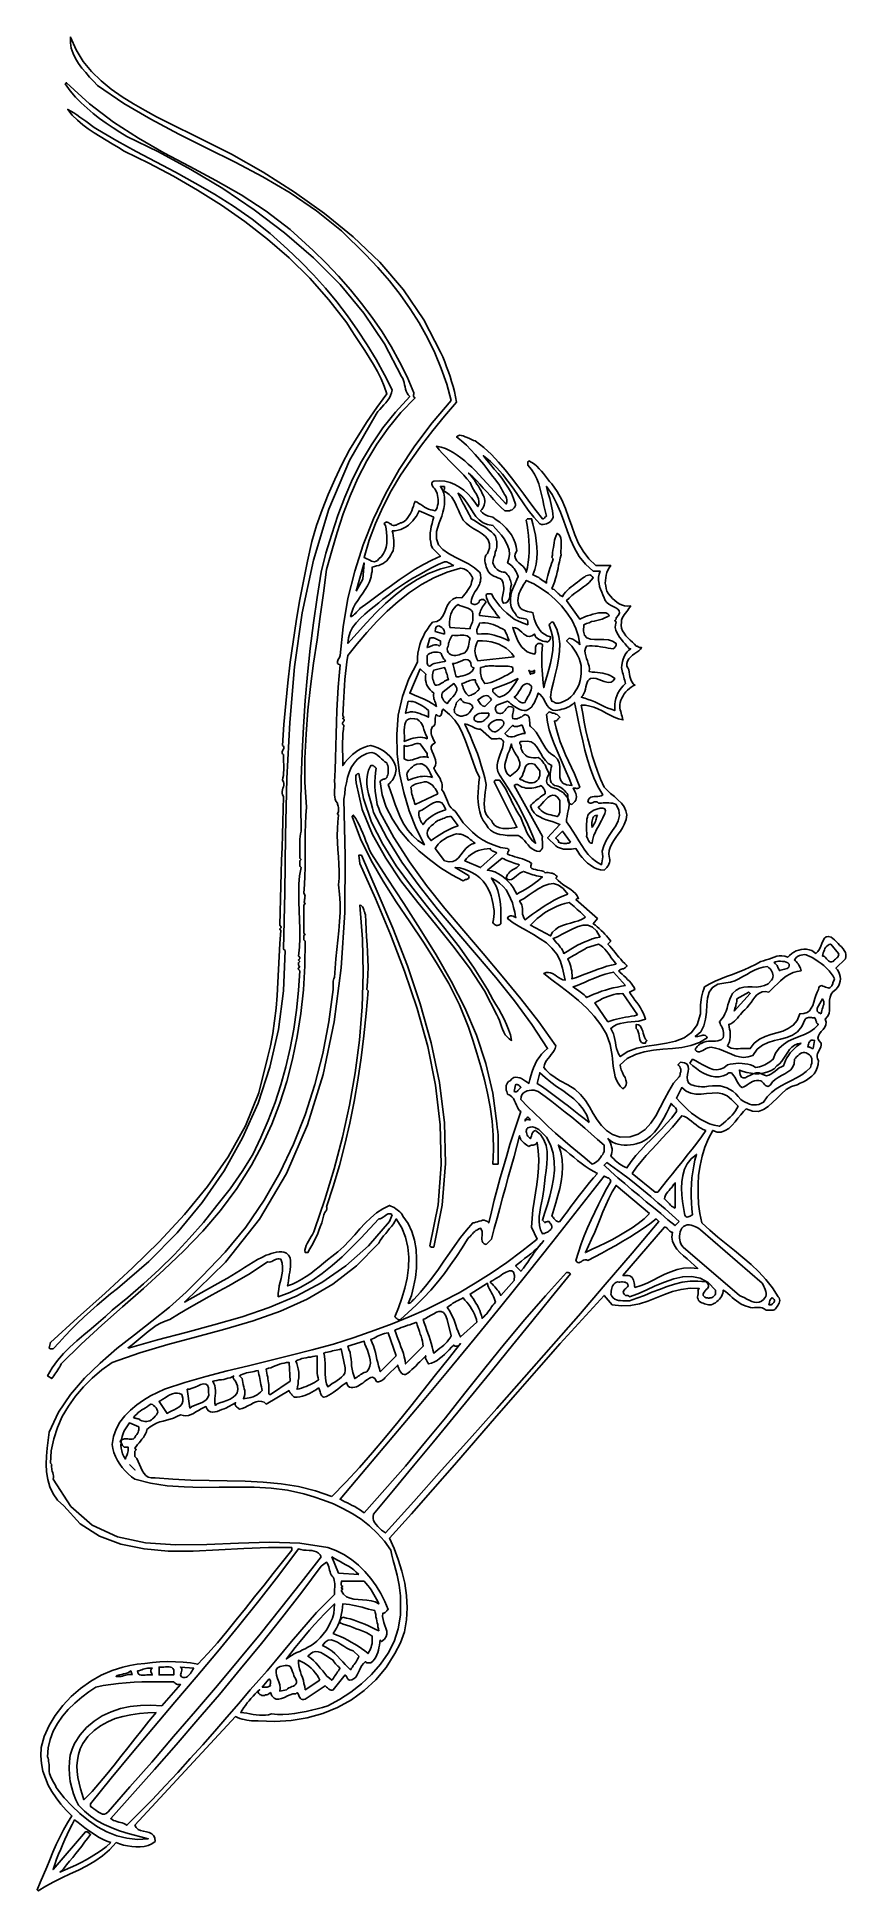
# Model space of a CAD drawing. Extents: x 0.03 to 4, y 0.01 to 9.11.
import ezdxf

# ---------------------------------------------------------------- set-up
doc = ezdxf.new("R2010")
doc.units = 0
doc.layers.add('1', color=7, linetype='Continuous')

msp = doc.modelspace()

# ---------------------------------------------------------------- linework, layer by layer
for points in [[(0.671, 8.684), (0.824, 8.61), (0.98, 8.53), (1.136, 8.442), (1.289, 8.345), (1.437, 8.24), (1.578, 8.126), (1.708, 8.001), (1.824, 7.865), (1.924, 7.718), (2.006, 7.559), (2.017, 7.536), (2.027, 7.512), (2.036, 7.488), (2.045, 7.464), (2.053, 7.44), (2.06, 7.416), (2.068, 7.391), (2.074, 7.366), (2.08, 7.341), (2.085, 7.315), (2.026, 7.246), (1.969, 7.175), (1.913, 7.104), (1.86, 7.03), (1.81, 6.956), (1.764, 6.879), (1.723, 6.8), (1.687, 6.72), (1.656, 6.637), (1.631, 6.552), (1.638, 6.55), (1.645, 6.546), (1.652, 6.543), (1.66, 6.539), (1.668, 6.535), (1.675, 6.533), (1.682, 6.532), (1.69, 6.534), (1.697, 6.538), (1.703, 6.546), (1.717, 6.558), (1.727, 6.572), (1.734, 6.588), (1.739, 6.604), (1.742, 6.622), (1.743, 6.64), (1.743, 6.658), (1.741, 6.675), (1.739, 6.693), (1.736, 6.71), (1.73, 6.717), (1.733, 6.722), (1.736, 6.725), (1.739, 6.726), (1.742, 6.727), (1.745, 6.726), (1.749, 6.724), (1.752, 6.722), (1.755, 6.72), (1.759, 6.718), (1.763, 6.717), (1.768, 6.712), (1.773, 6.71), (1.778, 6.71), (1.784, 6.711), (1.789, 6.712), (1.794, 6.715), (1.8, 6.717), (1.805, 6.72), (1.81, 6.722), (1.815, 6.723), (1.827, 6.73), (1.837, 6.738), (1.846, 6.748), (1.853, 6.758), (1.859, 6.769), (1.865, 6.781), (1.869, 6.793), (1.873, 6.805), (1.877, 6.817), (1.881, 6.828), (1.891, 6.824), (1.9, 6.818), (1.909, 6.812), (1.919, 6.806), (1.928, 6.8), (1.938, 6.795), (1.948, 6.79), (1.958, 6.786), (1.969, 6.784), (1.98, 6.782), (1.986, 6.79), (1.99, 6.798), (1.992, 6.807), (1.994, 6.817), (1.994, 6.827), (1.994, 6.837), (1.993, 6.847), (1.991, 6.857), (1.989, 6.866), (1.986, 6.875), (1.984, 6.88), (1.981, 6.885), (1.976, 6.891), (1.972, 6.896), (1.967, 6.902), (1.965, 6.907), (1.963, 6.913), (1.963, 6.918), (1.967, 6.923), (1.973, 6.927), (2.001, 6.929), (2.028, 6.927), (2.053, 6.921), (2.077, 6.911), (2.1, 6.898), (2.121, 6.883), (2.141, 6.865), (2.159, 6.845), (2.175, 6.824), (2.19, 6.802), (2.194, 6.815), (2.194, 6.827), (2.192, 6.84), (2.187, 6.851), (2.182, 6.863), (2.175, 6.875), (2.168, 6.886), (2.162, 6.897), (2.156, 6.909), (2.151, 6.921), (2.136, 6.939), (2.12, 6.957), (2.102, 6.975), (2.085, 6.993), (2.067, 7.011), (2.049, 7.029), (2.032, 7.046), (2.016, 7.063), (2, 7.081), (1.986, 7.098), (2.009, 7.094), (2.03, 7.087), (2.05, 7.078), (2.069, 7.067), (2.088, 7.055), (2.106, 7.041), (2.125, 7.027), (2.142, 7.011), (2.16, 6.996), (2.177, 6.98), (2.328, 6.815), (2.331, 6.825), (2.331, 6.835), (2.33, 6.844), (2.326, 6.853), (2.321, 6.862), (2.316, 6.871), (2.311, 6.88), (2.305, 6.889), (2.3, 6.898), (2.296, 6.907), (2.277, 6.932), (2.257, 6.958), (2.238, 6.983), (2.218, 7.008), (2.198, 7.033), (2.177, 7.057), (2.155, 7.081), (2.133, 7.104), (2.109, 7.125), (2.085, 7.144), (2.092, 7.15), (2.1, 7.152), (2.108, 7.151), (2.118, 7.149), (2.127, 7.145), (2.137, 7.141), (2.148, 7.136), (2.158, 7.131), (2.168, 7.127), (2.177, 7.125), (2.218, 7.092), (2.256, 7.058), (2.291, 7.021), (2.324, 6.983), (2.355, 6.944), (2.386, 6.903), (2.415, 6.863), (2.445, 6.822), (2.475, 6.782), (2.506, 6.743), (2.509, 6.743), (2.511, 6.743), (2.513, 6.744), (2.515, 6.745), (2.517, 6.747), (2.519, 6.749), (2.52, 6.751), (2.522, 6.753), (2.524, 6.754), (2.526, 6.756), (2.519, 6.782), (2.513, 6.808), (2.508, 6.835), (2.502, 6.862), (2.496, 6.888), (2.489, 6.914), (2.479, 6.939), (2.468, 6.962), (2.453, 6.985), (2.434, 7.006), (2.434, 7.009), (2.434, 7.012), (2.434, 7.014), (2.434, 7.017), (2.435, 7.019), (2.435, 7.021), (2.437, 7.023), (2.438, 7.025), (2.44, 7.026), (2.455, 7.019), (2.467, 7.01), (2.479, 7), (2.49, 6.988), (2.501, 6.976), (2.511, 6.964), (2.521, 6.951), (2.531, 6.938), (2.541, 6.925), (2.552, 6.914), (2.579, 6.876), (2.601, 6.835), (2.619, 6.793), (2.635, 6.75), (2.65, 6.706), (2.665, 6.664), (2.684, 6.622), (2.706, 6.583), (2.734, 6.546), (2.769, 6.513), (2.842, 6.513), (2.834, 6.502), (2.828, 6.491), (2.823, 6.479), (2.819, 6.466), (2.817, 6.453), (2.816, 6.44), (2.815, 6.427), (2.817, 6.414), (2.819, 6.4), (2.822, 6.388), (2.831, 6.375), (2.841, 6.363), (2.851, 6.352), (2.861, 6.342), (2.871, 6.333), (2.883, 6.326), (2.895, 6.32), (2.909, 6.316), (2.924, 6.314), (2.94, 6.315), (2.936, 6.309), (2.931, 6.302), (2.925, 6.294), (2.92, 6.287), (2.914, 6.28), (2.908, 6.272), (2.902, 6.263), (2.898, 6.255), (2.895, 6.246), (2.894, 6.236), (2.893, 6.221), (2.895, 6.206), (2.9, 6.193), (2.907, 6.181), (2.916, 6.169), (2.926, 6.158), (2.937, 6.148), (2.948, 6.138), (2.958, 6.128), (2.967, 6.118), (2.969, 6.118), (2.972, 6.117), (2.975, 6.116), (2.977, 6.115), (2.979, 6.113), (2.982, 6.112), (2.984, 6.111), (2.987, 6.111), (2.99, 6.111), (2.993, 6.111), (2.988, 6.103), (2.98, 6.095), (2.97, 6.088), (2.96, 6.081), (2.949, 6.073), (2.939, 6.064), (2.931, 6.055), (2.924, 6.045), (2.921, 6.033), (2.921, 6.019), (2.926, 6.011), (2.93, 6.001), (2.932, 5.99), (2.934, 5.98), (2.936, 5.969), (2.938, 5.959), (2.942, 5.949), (2.946, 5.941), (2.952, 5.933), (2.96, 5.927), (2.951, 5.923), (2.942, 5.917), (2.933, 5.91), (2.924, 5.902), (2.916, 5.893), (2.908, 5.884), (2.902, 5.874), (2.896, 5.863), (2.891, 5.853), (2.888, 5.842), (2.886, 5.832), (2.886, 5.823), (2.887, 5.814), (2.888, 5.806), (2.891, 5.797), (2.893, 5.789), (2.895, 5.781), (2.897, 5.773), (2.899, 5.764), (2.901, 5.756), (2.879, 5.762), (2.859, 5.77), (2.839, 5.779), (2.819, 5.789), (2.799, 5.8), (2.779, 5.81), (2.759, 5.818), (2.739, 5.824), (2.718, 5.828), (2.697, 5.828), (2.704, 5.787), (2.712, 5.745), (2.72, 5.704), (2.729, 5.663), (2.74, 5.622), (2.751, 5.582), (2.763, 5.543), (2.777, 5.504), (2.792, 5.465), (2.809, 5.427), (2.824, 5.411), (2.841, 5.395), (2.86, 5.38), (2.877, 5.364), (2.894, 5.347), (2.907, 5.33), (2.916, 5.311), (2.921, 5.29), (2.918, 5.268), (2.907, 5.243), (2.899, 5.227), (2.889, 5.211), (2.878, 5.195), (2.867, 5.18), (2.856, 5.164), (2.847, 5.148), (2.839, 5.131), (2.834, 5.115), (2.833, 5.097), (2.835, 5.078), (2.837, 5.071), (2.837, 5.063), (2.836, 5.056), (2.833, 5.049), (2.83, 5.043), (2.826, 5.037), (2.822, 5.032), (2.817, 5.027), (2.813, 5.023), (2.809, 5.019), (2.791, 5.021), (2.774, 5.025), (2.758, 5.033), (2.743, 5.043), (2.728, 5.054), (2.715, 5.067), (2.702, 5.081), (2.69, 5.095), (2.68, 5.11), (2.671, 5.125), (2.659, 5.124), (2.649, 5.123), (2.638, 5.122), (2.629, 5.122), (2.619, 5.122), (2.609, 5.123), (2.6, 5.125), (2.59, 5.128), (2.581, 5.132), (2.572, 5.138), (2.532, 5.177), (2.592, 5.243), (2.576, 5.25), (2.559, 5.256), (2.542, 5.261), (2.525, 5.266), (2.508, 5.273), (2.493, 5.28), (2.478, 5.289), (2.465, 5.301), (2.455, 5.317), (2.447, 5.335), (2.453, 5.341), (2.459, 5.347), (2.466, 5.353), (2.473, 5.359), (2.481, 5.365), (2.488, 5.371), (2.496, 5.377), (2.504, 5.383), (2.511, 5.389), (2.519, 5.394), (2.519, 5.399), (2.519, 5.404), (2.518, 5.408), (2.516, 5.412), (2.515, 5.416), (2.512, 5.42), (2.51, 5.424), (2.507, 5.427), (2.503, 5.43), (2.5, 5.434), (2.491, 5.43), (2.482, 5.428), (2.473, 5.425), (2.464, 5.423), (2.454, 5.421), (2.444, 5.421), (2.435, 5.421), (2.425, 5.422), (2.416, 5.424), (2.407, 5.427), (2.403, 5.428), (2.4, 5.43), (2.395, 5.433), (2.392, 5.435), (2.388, 5.438), (2.384, 5.439), (2.38, 5.44), (2.376, 5.44), (2.372, 5.438), (2.368, 5.434), (2.506, 5.184), (2.505, 5.176), (2.505, 5.168), (2.506, 5.16), (2.506, 5.152), (2.507, 5.144), (2.507, 5.137), (2.506, 5.129), (2.503, 5.123), (2.499, 5.117), (2.493, 5.111), (2.479, 5.112), (2.467, 5.117), (2.456, 5.124), (2.445, 5.132), (2.436, 5.143), (2.427, 5.153), (2.418, 5.164), (2.408, 5.174), (2.398, 5.183), (2.388, 5.19), (2.37, 5.19), (2.351, 5.19), (2.333, 5.19), (2.314, 5.192), (2.297, 5.194), (2.281, 5.199), (2.266, 5.205), (2.252, 5.215), (2.24, 5.227), (2.23, 5.243), (2.216, 5.262), (2.206, 5.283), (2.199, 5.305), (2.194, 5.328), (2.191, 5.352), (2.19, 5.376), (2.191, 5.401), (2.192, 5.425), (2.194, 5.45), (2.197, 5.473), (2.181, 5.508), (2.168, 5.544), (2.155, 5.581), (2.142, 5.618), (2.129, 5.654), (2.114, 5.689), (2.097, 5.723), (2.076, 5.755), (2.05, 5.783), (2.019, 5.809), (2.016, 5.805), (2.014, 5.801), (2.013, 5.796), (2.012, 5.791), (2.011, 5.786), (2.01, 5.781), (2.008, 5.777), (2.005, 5.775), (2, 5.775), (1.993, 5.776), (1.986, 5.782), (1.983, 5.777), (1.981, 5.771), (1.98, 5.764), (1.98, 5.756), (1.98, 5.749), (1.98, 5.742), (1.979, 5.736), (1.977, 5.73), (1.973, 5.726), (1.967, 5.723), (1.963, 5.715), (1.961, 5.707), (1.96, 5.699), (1.96, 5.69), (1.962, 5.682), (1.965, 5.674), (1.968, 5.666), (1.972, 5.659), (1.976, 5.651), (1.98, 5.644), (1.967, 5.636), (1.961, 5.625), (1.961, 5.614), (1.965, 5.601), (1.971, 5.587), (1.977, 5.574), (1.982, 5.56), (1.984, 5.546), (1.982, 5.532), (1.973, 5.519), (1.979, 5.509), (1.985, 5.499), (1.992, 5.489), (1.998, 5.479), (2.004, 5.469), (2.008, 5.458), (2.012, 5.448), (2.014, 5.437), (2.014, 5.426), (2.013, 5.414), (2.02, 5.404), (2.026, 5.392), (2.031, 5.381), (2.036, 5.369), (2.04, 5.357), (2.045, 5.345), (2.051, 5.335), (2.058, 5.325), (2.067, 5.316), (2.078, 5.309), (2.098, 5.28), (2.118, 5.252), (2.14, 5.228), (2.163, 5.205), (2.187, 5.185), (2.213, 5.168), (2.24, 5.153), (2.27, 5.141), (2.301, 5.131), (2.335, 5.125), (2.339, 5.122), (2.341, 5.12), (2.342, 5.118), (2.342, 5.115), (2.34, 5.112), (2.339, 5.11), (2.337, 5.107), (2.336, 5.104), (2.335, 5.101), (2.335, 5.098), (2.347, 5.093), (2.359, 5.089), (2.371, 5.085), (2.384, 5.082), (2.395, 5.078), (2.408, 5.075), (2.42, 5.07), (2.431, 5.065), (2.443, 5.06), (2.453, 5.052), (2.449, 5.041), (2.45, 5.032), (2.455, 5.027), (2.462, 5.024), (2.472, 5.022), (2.482, 5.02), (2.493, 5.018), (2.504, 5.016), (2.513, 5.012), (2.519, 5.006), (2.526, 5.007), (2.534, 5.007), (2.541, 5.006), (2.548, 5.005), (2.554, 5.004), (2.56, 5.001), (2.566, 4.999), (2.571, 4.995), (2.575, 4.991), (2.578, 4.986), (2.572, 4.98), (2.583, 4.969), (2.595, 4.958), (2.607, 4.949), (2.62, 4.941), (2.633, 4.932), (2.645, 4.924), (2.657, 4.915), (2.668, 4.905), (2.677, 4.894), (2.684, 4.881), (2.682, 4.881), (2.68, 4.881), (2.678, 4.881), (2.676, 4.88), (2.675, 4.879), (2.673, 4.877), (2.672, 4.876), (2.671, 4.875), (2.776, 4.782), (2.756, 4.756), (2.766, 4.749), (2.775, 4.742), (2.785, 4.733), (2.795, 4.724), (2.804, 4.715), (2.813, 4.706), (2.821, 4.697), (2.829, 4.688), (2.836, 4.679), (2.842, 4.671), (2.828, 4.657), (2.837, 4.647), (2.846, 4.636), (2.855, 4.625), (2.863, 4.615), (2.872, 4.604), (2.881, 4.593), (2.891, 4.583), (2.9, 4.572), (2.91, 4.562), (2.921, 4.552), (2.919, 4.547), (2.916, 4.543), (2.913, 4.54), (2.909, 4.538), (2.904, 4.536), (2.899, 4.535), (2.894, 4.534), (2.889, 4.532), (2.885, 4.529), (2.881, 4.526), (2.888, 4.518), (2.897, 4.509), (2.906, 4.501), (2.915, 4.493), (2.924, 4.483), (2.933, 4.474), (2.942, 4.465), (2.949, 4.455), (2.956, 4.444), (2.96, 4.434), (2.934, 4.421), (2.942, 4.407), (2.951, 4.395), (2.96, 4.382), (2.969, 4.37), (2.979, 4.357), (2.987, 4.344), (2.995, 4.331), (3.002, 4.317), (3.008, 4.303), (3.013, 4.289), (2.996, 4.283), (2.979, 4.279), (2.961, 4.277), (2.942, 4.275), (2.924, 4.273), (2.906, 4.271), (2.888, 4.268), (2.872, 4.263), (2.856, 4.254), (2.842, 4.243), (2.849, 4.23), (2.855, 4.217), (2.859, 4.203), (2.862, 4.189), (2.865, 4.174), (2.867, 4.159), (2.87, 4.145), (2.875, 4.131), (2.88, 4.118), (2.888, 4.105), (2.926, 4.13), (2.97, 4.146), (3.018, 4.156), (3.066, 4.163), (3.115, 4.17), (3.16, 4.18), (3.202, 4.197), (3.238, 4.223), (3.265, 4.261), (3.282, 4.315), (3.282, 4.33), (3.282, 4.344), (3.282, 4.357), (3.283, 4.371), (3.285, 4.384), (3.287, 4.397), (3.29, 4.41), (3.293, 4.423), (3.298, 4.435), (3.302, 4.447), (3.328, 4.461), (3.354, 4.474), (3.382, 4.486), (3.41, 4.497), (3.439, 4.508), (3.467, 4.519), (3.496, 4.53), (3.525, 4.543), (3.552, 4.556), (3.578, 4.572), (3.592, 4.575), (3.604, 4.579), (3.617, 4.583), (3.63, 4.588), (3.643, 4.593), (3.656, 4.597), (3.669, 4.599), (3.682, 4.599), (3.696, 4.597), (3.71, 4.592), (3.719, 4.601), (3.73, 4.61), (3.74, 4.617), (3.752, 4.623), (3.764, 4.627), (3.777, 4.63), (3.79, 4.631), (3.803, 4.631), (3.816, 4.629), (3.828, 4.625), (3.848, 4.611), (3.858, 4.62), (3.866, 4.632), (3.872, 4.646), (3.878, 4.66), (3.884, 4.674), (3.891, 4.685), (3.899, 4.692), (3.909, 4.694), (3.923, 4.69), (3.94, 4.677), (3.948, 4.669), (3.957, 4.66), (3.965, 4.652), (3.974, 4.643), (3.982, 4.634), (3.988, 4.625), (3.993, 4.616), (3.996, 4.606), (3.996, 4.596), (3.993, 4.585), (3.947, 4.539), (3.955, 4.53), (3.961, 4.519), (3.965, 4.509), (3.968, 4.497), (3.969, 4.486), (3.968, 4.475), (3.965, 4.464), (3.961, 4.453), (3.955, 4.443), (3.947, 4.434), (3.932, 4.423), (3.923, 4.411), (3.918, 4.396), (3.916, 4.381), (3.916, 4.365), (3.916, 4.348), (3.916, 4.332), (3.913, 4.316), (3.906, 4.302), (3.894, 4.289), (3.899, 4.274), (3.898, 4.261), (3.892, 4.249), (3.884, 4.238), (3.875, 4.228), (3.866, 4.217), (3.861, 4.207), (3.858, 4.196), (3.863, 4.184), (3.875, 4.171), (3.875, 4.161), (3.873, 4.152), (3.869, 4.144), (3.865, 4.136), (3.861, 4.128), (3.857, 4.12), (3.854, 4.112), (3.854, 4.103), (3.856, 4.094), (3.861, 4.085), (3.86, 4.066), (3.855, 4.049), (3.849, 4.034), (3.84, 4.021), (3.828, 4.009), (3.816, 3.999), (3.802, 3.99), (3.787, 3.981), (3.772, 3.974), (3.756, 3.967), (3.728, 3.958), (3.703, 3.943), (3.68, 3.923), (3.658, 3.901), (3.636, 3.879), (3.615, 3.86), (3.592, 3.845), (3.566, 3.836), (3.538, 3.837), (3.506, 3.848), (3.493, 3.836), (3.48, 3.82), (3.466, 3.803), (3.452, 3.785), (3.437, 3.768), (3.421, 3.753), (3.403, 3.742), (3.384, 3.735), (3.364, 3.735), (3.342, 3.743), (3.321, 3.703), (3.303, 3.661), (3.29, 3.617), (3.28, 3.571), (3.273, 3.524), (3.27, 3.477), (3.27, 3.429), (3.273, 3.381), (3.279, 3.335), (3.289, 3.289), (3.328, 3.254), (3.368, 3.22), (3.408, 3.187), (3.449, 3.154), (3.49, 3.12), (3.53, 3.086), (3.568, 3.05), (3.603, 3.012), (3.635, 2.971), (3.664, 2.927), (3.668, 2.921), (3.67, 2.915), (3.671, 2.909), (3.67, 2.902), (3.668, 2.896), (3.665, 2.89), (3.662, 2.884), (3.658, 2.879), (3.654, 2.873), (3.651, 2.868), (3.647, 2.865), (3.643, 2.863), (3.639, 2.862), (3.634, 2.861), (3.629, 2.861), (3.625, 2.861), (3.619, 2.861), (3.614, 2.862), (3.609, 2.862), (3.605, 2.861), (3.595, 2.868), (3.585, 2.872), (3.576, 2.875), (3.567, 2.875), (3.557, 2.874), (3.547, 2.874), (3.537, 2.873), (3.527, 2.874), (3.517, 2.877), (3.506, 2.881), (3.493, 2.886), (3.481, 2.891), (3.47, 2.899), (3.459, 2.907), (3.448, 2.915), (3.437, 2.924), (3.427, 2.934), (3.416, 2.943), (3.405, 2.952), (3.394, 2.96), (3.393, 2.952), (3.391, 2.944), (3.388, 2.936), (3.385, 2.928), (3.38, 2.921), (3.375, 2.915), (3.369, 2.909), (3.363, 2.903), (3.356, 2.898), (3.348, 2.894), (3.342, 2.891), (3.335, 2.888), (3.328, 2.888), (3.322, 2.888), (3.315, 2.889), (3.308, 2.891), (3.302, 2.893), (3.295, 2.896), (3.289, 2.898), (3.282, 2.901), (3.276, 2.905), (3.272, 2.909), (3.27, 2.915), (3.268, 2.921), (3.268, 2.927), (3.269, 2.934), (3.27, 2.941), (3.27, 2.947), (3.27, 2.954), (3.269, 2.96), (3.276, 2.967), (3.231, 2.969), (3.187, 2.963), (3.145, 2.952), (3.105, 2.938), (3.064, 2.922), (3.023, 2.906), (2.982, 2.893), (2.939, 2.884), (2.895, 2.882), (2.848, 2.888), (2.809, 2.934), (2.701, 2.816), (2.594, 2.698), (2.489, 2.579), (2.385, 2.46), (2.281, 2.341), (2.178, 2.222), (2.074, 2.102), (1.969, 1.982), (1.864, 1.863), (1.756, 1.743), (1.779, 1.693), (1.799, 1.638), (1.817, 1.581), (1.831, 1.522), (1.84, 1.462), (1.843, 1.401), (1.84, 1.342), (1.829, 1.284), (1.81, 1.229), (1.782, 1.177), (1.739, 1.109), (1.689, 1.049), (1.631, 0.996), (1.569, 0.95), (1.5, 0.913), (1.428, 0.883), (1.352, 0.862), (1.273, 0.849), (1.193, 0.844), (1.111, 0.848), (1.101, 0.847), (1.09, 0.847), (1.079, 0.848), (1.067, 0.849), (1.055, 0.851), (1.043, 0.853), (1.032, 0.856), (1.021, 0.859), (1.01, 0.863), (1, 0.868), (0.506, 0.335), (0.512, 0.324), (0.522, 0.315), (0.534, 0.31), (0.548, 0.306), (0.563, 0.303), (0.577, 0.299), (0.589, 0.293), (0.598, 0.285), (0.604, 0.273), (0.605, 0.256), (0.589, 0.244), (0.571, 0.236), (0.552, 0.231), (0.532, 0.229), (0.511, 0.229), (0.491, 0.231), (0.47, 0.234), (0.45, 0.238), (0.431, 0.244), (0.414, 0.25), (0.381, 0.215), (0.347, 0.185), (0.309, 0.159), (0.27, 0.136), (0.23, 0.115), (0.189, 0.096), (0.148, 0.077), (0.108, 0.057), (0.069, 0.036), (0.032, 0.013), (0.026, 0.019), (0.042, 0.055), (0.058, 0.092), (0.074, 0.129), (0.089, 0.166), (0.104, 0.203), (0.12, 0.24), (0.137, 0.276), (0.155, 0.312), (0.175, 0.347), (0.197, 0.381), (0.169, 0.409), (0.143, 0.438), (0.12, 0.469), (0.099, 0.5), (0.081, 0.532), (0.067, 0.566), (0.055, 0.601), (0.048, 0.638), (0.045, 0.676), (0.046, 0.717), (0.061, 0.771), (0.085, 0.824), (0.115, 0.874), (0.152, 0.922), (0.194, 0.966), (0.24, 1.006), (0.29, 1.041), (0.341, 1.071), (0.394, 1.094), (0.447, 1.111), (0.482, 1.118), (0.518, 1.125), (0.555, 1.129), (0.592, 1.134), (0.629, 1.136), (0.667, 1.138), (0.705, 1.137), (0.743, 1.135), (0.779, 1.131), (0.815, 1.125), (0.864, 1.177), (0.911, 1.23), (0.958, 1.285), (1.004, 1.342), (1.049, 1.398), (1.094, 1.456), (1.14, 1.513), (1.185, 1.57), (1.23, 1.627), (1.276, 1.684), (1.276, 1.697), (1.162, 1.698), (1.041, 1.693), (0.918, 1.686), (0.793, 1.68), (0.67, 1.68), (0.551, 1.69), (0.437, 1.713), (0.333, 1.753), (0.238, 1.814), (0.157, 1.901), (0.127, 1.93), (0.105, 1.961), (0.089, 1.995), (0.079, 2.031), (0.073, 2.068), (0.071, 2.106), (0.073, 2.145), (0.076, 2.185), (0.081, 2.224), (0.085, 2.263), (0.131, 2.361), (0.19, 2.448), (0.259, 2.528), (0.336, 2.602), (0.418, 2.673), (0.504, 2.74), (0.59, 2.807), (0.676, 2.876), (0.758, 2.949), (0.835, 3.026), (0.949, 3.145), (1.051, 3.269), (1.141, 3.4), (1.218, 3.535), (1.285, 3.675), (1.342, 3.819), (1.389, 3.968), (1.428, 4.12), (1.458, 4.275), (1.48, 4.434), (1.48, 4.438), (1.48, 4.443), (1.48, 4.449), (1.479, 4.455), (1.479, 4.462), (1.479, 4.469), (1.48, 4.475), (1.481, 4.482), (1.483, 4.488), (1.486, 4.493), (1.489, 4.539), (1.493, 4.584), (1.498, 4.63), (1.503, 4.676), (1.507, 4.722), (1.511, 4.767), (1.513, 4.812), (1.513, 4.858), (1.511, 4.902), (1.506, 4.947), (1.508, 4.98), (1.508, 5.014), (1.507, 5.049), (1.505, 5.084), (1.502, 5.12), (1.5, 5.155), (1.499, 5.189), (1.5, 5.223), (1.502, 5.256), (1.506, 5.289), (1.5, 5.296), (1.503, 5.3), (1.505, 5.305), (1.506, 5.31), (1.506, 5.316), (1.506, 5.321), (1.505, 5.327), (1.504, 5.333), (1.502, 5.338), (1.501, 5.343), (1.5, 5.348), (1.493, 5.357), (1.489, 5.367), (1.487, 5.378), (1.486, 5.389), (1.486, 5.401), (1.486, 5.413), (1.487, 5.424), (1.487, 5.435), (1.487, 5.445), (1.486, 5.453), (1.489, 5.511), (1.49, 5.569), (1.493, 5.627), (1.494, 5.686), (1.496, 5.744), (1.498, 5.802), (1.5, 5.86), (1.504, 5.916), (1.508, 5.972), (1.513, 6.026), (1.506, 6.03), (1.501, 6.033), (1.5, 6.038), (1.5, 6.042), (1.502, 6.047), (1.504, 6.052), (1.507, 6.057), (1.51, 6.062), (1.512, 6.067), (1.513, 6.072), (1.528, 6.213), (1.552, 6.351), (1.585, 6.485), (1.627, 6.615), (1.677, 6.742), (1.736, 6.865), (1.804, 6.984), (1.88, 7.1), (1.965, 7.213), (2.059, 7.322), (2.037, 7.402), (2.01, 7.48), (1.978, 7.556), (1.942, 7.63), (1.902, 7.703), (1.857, 7.773), (1.808, 7.842), (1.755, 7.909), (1.698, 7.975), (1.638, 8.039), (1.521, 8.154), (1.397, 8.253), (1.268, 8.341), (1.134, 8.419), (0.998, 8.491), (0.86, 8.56), (0.722, 8.629), (0.585, 8.702), (0.452, 8.78), (0.322, 8.868), (0.303, 8.888), (0.284, 8.909), (0.265, 8.931), (0.246, 8.953), (0.229, 8.976), (0.215, 9), (0.203, 9.025), (0.194, 9.05), (0.19, 9.077), (0.19, 9.105), (0.218, 9.042), (0.253, 8.986), (0.294, 8.936), (0.34, 8.891), (0.39, 8.849), (0.444, 8.812), (0.499, 8.777), (0.556, 8.745), (0.613, 8.714), (0.671, 8.684)], [(1.381, 8.059), (1.445, 7.996), (1.506, 7.932), (1.564, 7.866), (1.619, 7.799), (1.671, 7.73), (1.719, 7.659), (1.764, 7.587), (1.805, 7.513), (1.842, 7.438), (1.875, 7.361), (1.875, 7.358), (1.875, 7.356), (1.875, 7.353), (1.874, 7.35), (1.874, 7.347), (1.874, 7.344), (1.875, 7.341), (1.876, 7.339), (1.878, 7.337), (1.881, 7.335), (1.812, 7.263), (1.75, 7.187), (1.694, 7.108), (1.645, 7.027), (1.601, 6.942), (1.563, 6.855), (1.529, 6.767), (1.499, 6.676), (1.472, 6.585), (1.447, 6.493), (1.432, 6.378), (1.416, 6.263), (1.4, 6.149), (1.383, 6.035), (1.368, 5.92), (1.355, 5.804), (1.346, 5.687), (1.34, 5.569), (1.341, 5.45), (1.348, 5.328), (1.345, 5.287), (1.343, 5.245), (1.342, 5.203), (1.342, 5.161), (1.342, 5.118), (1.342, 5.075), (1.342, 5.033), (1.34, 4.99), (1.338, 4.949), (1.335, 4.907), (1.339, 4.902), (1.341, 4.897), (1.342, 4.892), (1.341, 4.886), (1.34, 4.88), (1.339, 4.875), (1.338, 4.869), (1.337, 4.864), (1.339, 4.859), (1.342, 4.855), (1.335, 4.848), (1.335, 4.839), (1.335, 4.829), (1.335, 4.818), (1.335, 4.807), (1.335, 4.795), (1.335, 4.784), (1.335, 4.771), (1.335, 4.759), (1.335, 4.748), (1.335, 4.736), (1.335, 4.733), (1.335, 4.729), (1.335, 4.726), (1.335, 4.722), (1.335, 4.718), (1.335, 4.715), (1.335, 4.712), (1.337, 4.708), (1.339, 4.706), (1.342, 4.703), (1.339, 4.702), (1.337, 4.7), (1.335, 4.697), (1.335, 4.695), (1.335, 4.692), (1.335, 4.689), (1.335, 4.686), (1.335, 4.683), (1.335, 4.68), (1.335, 4.677), (1.342, 4.671), (1.34, 4.55), (1.333, 4.433), (1.321, 4.317), (1.303, 4.203), (1.28, 4.092), (1.252, 3.983), (1.218, 3.877), (1.178, 3.773), (1.131, 3.671), (1.078, 3.572), (1.006, 3.458), (0.926, 3.35), (0.839, 3.249), (0.746, 3.152), (0.648, 3.059), (0.548, 2.968), (0.446, 2.877), (0.344, 2.787), (0.243, 2.694), (0.144, 2.598), (0.141, 2.59), (0.137, 2.583), (0.133, 2.576), (0.128, 2.568), (0.123, 2.561), (0.118, 2.554), (0.113, 2.547), (0.108, 2.54), (0.103, 2.533), (0.098, 2.526), (0.078, 2.539), (0.1, 2.578), (0.126, 2.614), (0.155, 2.648), (0.187, 2.68), (0.221, 2.711), (0.256, 2.74), (0.292, 2.77), (0.327, 2.8), (0.362, 2.83), (0.394, 2.861), (0.472, 2.923), (0.549, 2.99), (0.625, 3.061), (0.7, 3.135), (0.773, 3.212), (0.843, 3.292), (0.909, 3.374), (0.973, 3.457), (1.032, 3.541), (1.085, 3.625), (1.125, 3.708), (1.161, 3.792), (1.194, 3.879), (1.222, 3.966), (1.247, 4.055), (1.268, 4.146), (1.286, 4.239), (1.299, 4.333), (1.309, 4.429), (1.315, 4.526), (1.314, 4.527), (1.312, 4.529), (1.311, 4.53), (1.31, 4.532), (1.309, 4.533), (1.308, 4.535), (1.308, 4.537), (1.309, 4.539), (1.315, 4.546), (1.313, 4.547), (1.312, 4.548), (1.31, 4.55), (1.31, 4.552), (1.309, 4.554), (1.309, 4.557), (1.309, 4.56), (1.309, 4.562), (1.309, 4.565), (1.315, 4.572), (1.309, 4.578), (1.31, 4.58), (1.312, 4.581), (1.313, 4.583), (1.314, 4.584), (1.315, 4.586), (1.316, 4.587), (1.316, 4.59), (1.315, 4.592), (1.309, 4.598), (1.314, 4.642), (1.316, 4.686), (1.316, 4.731), (1.314, 4.775), (1.312, 4.82), (1.31, 4.864), (1.31, 4.908), (1.31, 4.951), (1.314, 4.992), (1.322, 5.032), (1.319, 5.035), (1.317, 5.037), (1.316, 5.041), (1.315, 5.044), (1.315, 5.047), (1.315, 5.051), (1.315, 5.055), (1.316, 5.058), (1.316, 5.062), (1.315, 5.065), (1.322, 5.072), (1.315, 5.078), (1.316, 5.09), (1.316, 5.102), (1.315, 5.115), (1.315, 5.129), (1.315, 5.143), (1.315, 5.157), (1.316, 5.171), (1.317, 5.185), (1.319, 5.198), (1.322, 5.21), (1.321, 5.337), (1.323, 5.465), (1.327, 5.594), (1.333, 5.722), (1.342, 5.851), (1.353, 5.979), (1.366, 6.106), (1.382, 6.232), (1.4, 6.357), (1.421, 6.48), (1.444, 6.574), (1.472, 6.667), (1.502, 6.759), (1.536, 6.849), (1.575, 6.937), (1.619, 7.023), (1.668, 7.106), (1.723, 7.188), (1.786, 7.266), (1.855, 7.342), (1.848, 7.35), (1.842, 7.359), (1.838, 7.369), (1.835, 7.379), (1.833, 7.39), (1.83, 7.4), (1.828, 7.411), (1.824, 7.421), (1.821, 7.431), (1.815, 7.44), (1.732, 7.6), (1.63, 7.751), (1.513, 7.892), (1.382, 8.023), (1.241, 8.145), (1.092, 8.258), (0.938, 8.362), (0.78, 8.456), (0.622, 8.542), (0.467, 8.618), (0.432, 8.639), (0.399, 8.66), (0.366, 8.683), (0.333, 8.706), (0.302, 8.73), (0.272, 8.756), (0.243, 8.782), (0.215, 8.811), (0.188, 8.842), (0.164, 8.875), (0.171, 8.881), (0.283, 8.778), (0.401, 8.688), (0.524, 8.61), (0.649, 8.538), (0.776, 8.47), (0.903, 8.402), (1.028, 8.331), (1.151, 8.252), (1.269, 8.162), (1.381, 8.059)], [(0.322, 8.651), (0.417, 8.596), (0.513, 8.544), (0.609, 8.493), (0.706, 8.442), (0.802, 8.389), (0.897, 8.334), (0.99, 8.275), (1.081, 8.212), (1.17, 8.142), (1.256, 8.065), (1.321, 8.003), (1.382, 7.939), (1.441, 7.874), (1.497, 7.806), (1.55, 7.738), (1.599, 7.667), (1.646, 7.596), (1.69, 7.523), (1.731, 7.449), (1.769, 7.375), (1.766, 7.361), (1.761, 7.347), (1.755, 7.335), (1.747, 7.324), (1.738, 7.312), (1.728, 7.301), (1.718, 7.29), (1.708, 7.279), (1.699, 7.268), (1.69, 7.256), (1.56, 7.029), (1.458, 6.789), (1.382, 6.54), (1.327, 6.281), (1.289, 6.016), (1.266, 5.744), (1.252, 5.468), (1.246, 5.19), (1.242, 4.91), (1.236, 4.631), (1.243, 4.625), (1.236, 4.428), (1.211, 4.237), (1.169, 4.053), (1.111, 3.877), (1.035, 3.707), (0.944, 3.544), (0.837, 3.389), (0.713, 3.241), (0.574, 3.1), (0.421, 2.967), (0.387, 2.941), (0.354, 2.914), (0.321, 2.886), (0.289, 2.857), (0.257, 2.828), (0.225, 2.797), (0.194, 2.766), (0.164, 2.735), (0.134, 2.703), (0.105, 2.671), (0.102, 2.671), (0.099, 2.671), (0.097, 2.671), (0.094, 2.671), (0.092, 2.671), (0.09, 2.672), (0.088, 2.673), (0.086, 2.675), (0.085, 2.677), (0.092, 2.703), (0.224, 2.823), (0.36, 2.945), (0.495, 3.069), (0.625, 3.197), (0.75, 3.33), (0.863, 3.468), (0.964, 3.613), (1.049, 3.766), (1.115, 3.927), (1.157, 4.098), (1.172, 4.157), (1.184, 4.218), (1.192, 4.28), (1.199, 4.342), (1.204, 4.405), (1.208, 4.469), (1.211, 4.532), (1.215, 4.596), (1.218, 4.66), (1.223, 4.723), (1.217, 4.73), (1.218, 4.731), (1.219, 4.733), (1.221, 4.734), (1.222, 4.736), (1.223, 4.737), (1.224, 4.739), (1.224, 4.741), (1.223, 4.743), (1.217, 4.75), (1.219, 4.814), (1.221, 4.879), (1.222, 4.943), (1.224, 5.006), (1.226, 5.068), (1.229, 5.131), (1.231, 5.193), (1.232, 5.256), (1.234, 5.318), (1.236, 5.381), (1.231, 5.389), (1.229, 5.397), (1.229, 5.405), (1.231, 5.413), (1.233, 5.421), (1.235, 5.428), (1.237, 5.436), (1.237, 5.444), (1.235, 5.452), (1.23, 5.46), (1.233, 5.472), (1.235, 5.484), (1.236, 5.497), (1.237, 5.511), (1.237, 5.524), (1.237, 5.537), (1.236, 5.55), (1.236, 5.563), (1.236, 5.574), (1.236, 5.585), (1.231, 5.59), (1.229, 5.594), (1.229, 5.599), (1.231, 5.604), (1.233, 5.608), (1.235, 5.613), (1.237, 5.617), (1.237, 5.622), (1.235, 5.627), (1.23, 5.631), (1.238, 5.734), (1.247, 5.836), (1.257, 5.938), (1.269, 6.039), (1.283, 6.139), (1.298, 6.239), (1.314, 6.338), (1.333, 6.437), (1.353, 6.534), (1.375, 6.631), (1.398, 6.709), (1.425, 6.786), (1.454, 6.861), (1.487, 6.935), (1.522, 7.008), (1.56, 7.08), (1.602, 7.15), (1.646, 7.22), (1.693, 7.288), (1.743, 7.355), (1.73, 7.393), (1.715, 7.429), (1.697, 7.465), (1.677, 7.5), (1.656, 7.534), (1.634, 7.568), (1.612, 7.602), (1.589, 7.636), (1.567, 7.669), (1.546, 7.703), (1.458, 7.817), (1.364, 7.923), (1.263, 8.022), (1.157, 8.114), (1.046, 8.2), (0.932, 8.28), (0.814, 8.354), (0.695, 8.423), (0.574, 8.486), (0.453, 8.546), (0.425, 8.564), (0.395, 8.581), (0.365, 8.599), (0.335, 8.617), (0.306, 8.635), (0.277, 8.655), (0.25, 8.675), (0.224, 8.698), (0.199, 8.722), (0.177, 8.75), (0.192, 8.741), (0.207, 8.733), (0.222, 8.723), (0.236, 8.713), (0.251, 8.703), (0.265, 8.692), (0.279, 8.682), (0.293, 8.671), (0.307, 8.661), (0.322, 8.651)], [(1.605, 5.493), (1.628, 5.37), (1.668, 5.255), (1.723, 5.146), (1.789, 5.041), (1.863, 4.939), (1.942, 4.84), (2.021, 4.741), (2.099, 4.641), (2.172, 4.539), (2.236, 4.434), (2.25, 4.409), (2.263, 4.385), (2.277, 4.361), (2.292, 4.337), (2.305, 4.313), (2.318, 4.288), (2.33, 4.263), (2.34, 4.238), (2.349, 4.211), (2.355, 4.184), (2.343, 4.192), (2.333, 4.201), (2.324, 4.212), (2.317, 4.225), (2.311, 4.239), (2.306, 4.253), (2.3, 4.268), (2.295, 4.282), (2.289, 4.296), (2.282, 4.309), (2.222, 4.427), (2.149, 4.54), (2.067, 4.648), (1.981, 4.754), (1.895, 4.861), (1.812, 4.967), (1.737, 5.078), (1.672, 5.194), (1.622, 5.316), (1.592, 5.447), (1.592, 5.453), (1.591, 5.46), (1.59, 5.466), (1.59, 5.472), (1.59, 5.477), (1.591, 5.482), (1.592, 5.486), (1.595, 5.489), (1.599, 5.492), (1.605, 5.493)], [(1.664, 5.105), (1.745, 4.98), (1.826, 4.855), (1.907, 4.73), (1.985, 4.604), (2.058, 4.475), (2.125, 4.344), (2.182, 4.21), (2.229, 4.071), (2.263, 3.926), (2.282, 3.776), (2.285, 3.757), (2.287, 3.738), (2.289, 3.718), (2.289, 3.699), (2.289, 3.679), (2.289, 3.659), (2.289, 3.638), (2.289, 3.618), (2.289, 3.598), (2.289, 3.578), (2.263, 3.578), (2.266, 3.65), (2.265, 3.72), (2.259, 3.789), (2.25, 3.858), (2.237, 3.925), (2.222, 3.991), (2.204, 4.057), (2.185, 4.122), (2.165, 4.186), (2.144, 4.25), (2.1, 4.358), (2.047, 4.463), (1.987, 4.565), (1.922, 4.666), (1.856, 4.765), (1.789, 4.864), (1.725, 4.965), (1.666, 5.067), (1.614, 5.173), (1.572, 5.282), (1.578, 5.289), (1.59, 5.273), (1.599, 5.256), (1.608, 5.238), (1.617, 5.219), (1.625, 5.201), (1.633, 5.181), (1.64, 5.162), (1.648, 5.143), (1.656, 5.123), (1.664, 5.105)], [(2.802, 5.276), (2.796, 5.263), (2.79, 5.252), (2.784, 5.24), (2.777, 5.227), (2.77, 5.215), (2.765, 5.203), (2.759, 5.191), (2.755, 5.178), (2.752, 5.165), (2.75, 5.151), (2.745, 5.152), (2.74, 5.154), (2.737, 5.157), (2.735, 5.16), (2.733, 5.164), (2.731, 5.168), (2.729, 5.172), (2.727, 5.176), (2.726, 5.18), (2.723, 5.184), (2.724, 5.192), (2.724, 5.202), (2.723, 5.212), (2.723, 5.224), (2.723, 5.235), (2.723, 5.246), (2.724, 5.258), (2.725, 5.269), (2.727, 5.279), (2.73, 5.289), (2.735, 5.297), (2.745, 5.305), (2.759, 5.313), (2.774, 5.319), (2.789, 5.323), (2.802, 5.324), (2.812, 5.32), (2.816, 5.311), (2.813, 5.297), (2.802, 5.276)], [(1.618, 5.092), (1.696, 4.915), (1.772, 4.735), (1.844, 4.55), (1.907, 4.363), (1.961, 4.172), (2.001, 3.978), (2.025, 3.78), (2.031, 3.58), (2.014, 3.377), (1.973, 3.171), (1.97, 3.171), (1.967, 3.171), (1.965, 3.171), (1.962, 3.171), (1.96, 3.171), (1.958, 3.172), (1.956, 3.173), (1.955, 3.175), (1.953, 3.177), (1.994, 3.378), (2.01, 3.576), (2.005, 3.771), (1.982, 3.964), (1.944, 4.154), (1.892, 4.34), (1.83, 4.524), (1.761, 4.704), (1.687, 4.88), (1.611, 5.052), (1.605, 5.092), (1.618, 5.092)], [(1.638, 4.802), (1.639, 4.765), (1.641, 4.729), (1.643, 4.692), (1.646, 4.655), (1.648, 4.618), (1.65, 4.581), (1.651, 4.544), (1.65, 4.507), (1.648, 4.471), (1.644, 4.434), (1.651, 4.427), (1.641, 4.317), (1.63, 4.207), (1.616, 4.098), (1.601, 3.99), (1.582, 3.884), (1.561, 3.778), (1.537, 3.674), (1.51, 3.57), (1.48, 3.468), (1.447, 3.368), (1.449, 3.365), (1.449, 3.361), (1.449, 3.357), (1.447, 3.354), (1.445, 3.349), (1.442, 3.345), (1.439, 3.341), (1.437, 3.337), (1.435, 3.333), (1.434, 3.328), (1.428, 3.309), (1.423, 3.29), (1.416, 3.27), (1.409, 3.252), (1.402, 3.233), (1.393, 3.215), (1.385, 3.197), (1.375, 3.179), (1.365, 3.162), (1.355, 3.144), (1.342, 3.144), (1.341, 3.156), (1.343, 3.167), (1.347, 3.178), (1.352, 3.189), (1.358, 3.2), (1.365, 3.211), (1.372, 3.222), (1.378, 3.233), (1.384, 3.245), (1.388, 3.256), (1.439, 3.404), (1.485, 3.555), (1.525, 3.709), (1.56, 3.866), (1.587, 4.025), (1.608, 4.186), (1.621, 4.349), (1.626, 4.514), (1.623, 4.681), (1.611, 4.848), (1.616, 4.846), (1.62, 4.843), (1.624, 4.839), (1.626, 4.834), (1.628, 4.829), (1.63, 4.824), (1.631, 4.818), (1.634, 4.812), (1.635, 4.807), (1.638, 4.802)], [(3.019, 4.184), (3.018, 4.182), (3.016, 4.181), (3.015, 4.18), (3.014, 4.178), (3.013, 4.176), (3.012, 4.175), (3.012, 4.173), (3.013, 4.171), (3.001, 4.171), (2.993, 4.174), (2.988, 4.18), (2.984, 4.188), (2.982, 4.197), (2.981, 4.207), (2.979, 4.217), (2.977, 4.227), (2.973, 4.236), (2.967, 4.243), (2.967, 4.263), (2.978, 4.26), (2.986, 4.255), (2.991, 4.248), (2.995, 4.239), (2.999, 4.23), (3.001, 4.22), (3.004, 4.21), (3.008, 4.2), (3.012, 4.191), (3.019, 4.184)]]:
    msp.add_lwpolyline(points)
at = {"layer": '1'}
for points in [[(2.493, 6.717), (2.502, 6.715), (2.51, 6.715), (2.518, 6.716), (2.526, 6.718), (2.533, 6.721), (2.539, 6.725), (2.546, 6.73), (2.551, 6.736), (2.555, 6.742), (2.559, 6.75), (2.558, 6.766), (2.556, 6.782), (2.553, 6.797), (2.55, 6.812), (2.546, 6.827), (2.542, 6.842), (2.538, 6.856), (2.533, 6.871), (2.53, 6.886), (2.526, 6.901), (2.554, 6.861), (2.576, 6.819), (2.595, 6.775), (2.611, 6.731), (2.627, 6.685), (2.644, 6.641), (2.664, 6.598), (2.687, 6.558), (2.718, 6.52), (2.756, 6.486), (2.789, 6.486), (2.784, 6.471), (2.782, 6.456), (2.782, 6.44), (2.784, 6.425), (2.787, 6.411), (2.792, 6.397), (2.798, 6.382), (2.803, 6.369), (2.81, 6.355), (2.815, 6.342), (2.822, 6.332), (2.832, 6.324), (2.844, 6.317), (2.856, 6.311), (2.867, 6.305), (2.877, 6.299), (2.883, 6.291), (2.884, 6.282), (2.879, 6.27), (2.868, 6.256), (2.868, 6.254), (2.868, 6.252), (2.868, 6.25), (2.867, 6.249), (2.865, 6.247), (2.864, 6.246), (2.863, 6.244), (2.861, 6.243), (2.868, 6.236), (2.865, 6.223), (2.864, 6.21), (2.867, 6.197), (2.871, 6.185), (2.878, 6.173), (2.885, 6.162), (2.894, 6.15), (2.903, 6.139), (2.912, 6.129), (2.921, 6.118), (2.923, 6.116), (2.924, 6.115), (2.926, 6.113), (2.928, 6.111), (2.929, 6.109), (2.931, 6.107), (2.933, 6.106), (2.935, 6.105), (2.937, 6.104), (2.94, 6.105), (2.931, 6.098), (2.923, 6.09), (2.916, 6.081), (2.911, 6.073), (2.906, 6.063), (2.903, 6.054), (2.9, 6.043), (2.898, 6.034), (2.896, 6.023), (2.894, 6.013), (2.896, 6.005), (2.898, 5.997), (2.9, 5.989), (2.902, 5.981), (2.904, 5.973), (2.906, 5.965), (2.908, 5.958), (2.91, 5.949), (2.912, 5.942), (2.914, 5.934), (2.902, 5.923), (2.892, 5.912), (2.884, 5.9), (2.877, 5.888), (2.871, 5.875), (2.867, 5.861), (2.864, 5.847), (2.862, 5.833), (2.861, 5.817), (2.861, 5.802), (2.844, 5.808), (2.828, 5.814), (2.812, 5.821), (2.796, 5.829), (2.78, 5.836), (2.763, 5.844), (2.747, 5.851), (2.731, 5.857), (2.714, 5.863), (2.697, 5.868), (2.705, 5.876), (2.71, 5.886), (2.715, 5.896), (2.718, 5.907), (2.72, 5.918), (2.723, 5.929), (2.726, 5.939), (2.73, 5.948), (2.736, 5.955), (2.743, 5.96), (2.756, 5.961), (2.77, 5.959), (2.783, 5.955), (2.796, 5.95), (2.81, 5.945), (2.822, 5.942), (2.833, 5.94), (2.844, 5.942), (2.854, 5.948), (2.861, 5.96), (2.851, 5.967), (2.839, 5.974), (2.828, 5.979), (2.815, 5.982), (2.803, 5.985), (2.789, 5.987), (2.776, 5.989), (2.763, 5.99), (2.75, 5.991), (2.736, 5.993), (2.737, 6.006), (2.735, 6.02), (2.731, 6.033), (2.727, 6.046), (2.722, 6.058), (2.719, 6.071), (2.716, 6.083), (2.715, 6.095), (2.717, 6.106), (2.723, 6.118), (2.738, 6.119), (2.751, 6.119), (2.765, 6.118), (2.777, 6.117), (2.791, 6.115), (2.803, 6.113), (2.816, 6.111), (2.829, 6.108), (2.842, 6.106), (2.855, 6.105), (2.857, 6.107), (2.859, 6.109), (2.861, 6.112), (2.863, 6.114), (2.865, 6.116), (2.867, 6.119), (2.868, 6.122), (2.869, 6.125), (2.869, 6.127), (2.868, 6.131), (2.851, 6.143), (2.831, 6.149), (2.808, 6.151), (2.785, 6.15), (2.762, 6.15), (2.742, 6.152), (2.724, 6.158), (2.713, 6.171), (2.708, 6.192), (2.71, 6.223), (2.722, 6.229), (2.735, 6.233), (2.747, 6.238), (2.761, 6.24), (2.774, 6.244), (2.787, 6.247), (2.799, 6.251), (2.812, 6.256), (2.824, 6.262), (2.835, 6.269), (2.827, 6.276), (2.818, 6.281), (2.807, 6.282), (2.794, 6.282), (2.781, 6.281), (2.768, 6.278), (2.754, 6.275), (2.74, 6.27), (2.728, 6.266), (2.717, 6.263), (2.69, 6.25), (2.625, 6.342), (2.637, 6.354), (2.651, 6.366), (2.665, 6.377), (2.68, 6.388), (2.694, 6.398), (2.708, 6.408), (2.722, 6.418), (2.735, 6.43), (2.746, 6.441), (2.756, 6.453), (2.751, 6.46), (2.745, 6.465), (2.739, 6.467), (2.733, 6.466), (2.726, 6.465), (2.72, 6.462), (2.714, 6.458), (2.708, 6.454), (2.702, 6.45), (2.697, 6.447), (2.687, 6.439), (2.678, 6.431), (2.667, 6.423), (2.657, 6.416), (2.647, 6.408), (2.637, 6.4), (2.628, 6.391), (2.62, 6.382), (2.612, 6.372), (2.605, 6.361), (2.599, 6.364), (2.593, 6.367), (2.588, 6.372), (2.583, 6.376), (2.578, 6.381), (2.574, 6.386), (2.569, 6.391), (2.564, 6.395), (2.558, 6.398), (2.552, 6.401), (2.559, 6.416), (2.565, 6.432), (2.57, 6.449), (2.575, 6.465), (2.579, 6.481), (2.583, 6.498), (2.586, 6.515), (2.59, 6.532), (2.594, 6.549), (2.598, 6.565), (2.597, 6.574), (2.597, 6.585), (2.598, 6.598), (2.599, 6.611), (2.599, 6.624), (2.599, 6.636), (2.597, 6.648), (2.594, 6.658), (2.587, 6.666), (2.578, 6.671), (2.574, 6.66), (2.569, 6.648), (2.566, 6.637), (2.564, 6.625), (2.562, 6.613), (2.56, 6.601), (2.558, 6.588), (2.556, 6.576), (2.555, 6.564), (2.552, 6.552), (2.559, 6.546), (2.555, 6.534), (2.551, 6.523), (2.547, 6.511), (2.543, 6.499), (2.539, 6.488), (2.536, 6.476), (2.533, 6.464), (2.53, 6.452), (2.527, 6.439), (2.526, 6.427), (2.519, 6.431), (2.513, 6.436), (2.506, 6.44), (2.5, 6.445), (2.494, 6.449), (2.488, 6.454), (2.481, 6.458), (2.474, 6.461), (2.467, 6.465), (2.46, 6.467), (2.469, 6.493), (2.476, 6.52), (2.479, 6.548), (2.48, 6.576), (2.479, 6.605), (2.476, 6.634), (2.472, 6.662), (2.466, 6.69), (2.46, 6.717), (2.453, 6.743), (2.451, 6.743), (2.448, 6.743), (2.445, 6.743), (2.442, 6.743), (2.439, 6.743), (2.436, 6.743), (2.433, 6.743), (2.431, 6.741), (2.429, 6.739), (2.427, 6.736), (2.432, 6.712), (2.435, 6.687), (2.438, 6.661), (2.44, 6.634), (2.442, 6.608), (2.441, 6.581), (2.44, 6.555), (2.437, 6.529), (2.433, 6.504), (2.427, 6.48), (2.425, 6.49), (2.419, 6.5), (2.411, 6.509), (2.4, 6.518), (2.39, 6.527), (2.381, 6.537), (2.374, 6.548), (2.371, 6.559), (2.373, 6.571), (2.381, 6.585), (2.378, 6.606), (2.373, 6.625), (2.365, 6.644), (2.354, 6.663), (2.342, 6.68), (2.328, 6.696), (2.314, 6.712), (2.297, 6.726), (2.28, 6.738), (2.263, 6.75), (2.256, 6.752), (2.25, 6.753), (2.243, 6.755), (2.237, 6.757), (2.231, 6.76), (2.224, 6.763), (2.219, 6.766), (2.213, 6.771), (2.208, 6.776), (2.203, 6.782), (2.209, 6.788), (2.214, 6.794), (2.217, 6.801), (2.22, 6.809), (2.222, 6.817), (2.223, 6.824), (2.223, 6.832), (2.222, 6.84), (2.22, 6.848), (2.217, 6.855), (2.211, 6.867), (2.205, 6.879), (2.199, 6.89), (2.192, 6.902), (2.185, 6.913), (2.178, 6.924), (2.171, 6.935), (2.162, 6.946), (2.153, 6.956), (2.144, 6.967), (2.164, 6.949), (2.182, 6.931), (2.199, 6.912), (2.216, 6.893), (2.233, 6.875), (2.25, 6.856), (2.267, 6.837), (2.284, 6.818), (2.303, 6.8), (2.322, 6.782), (2.329, 6.781), (2.337, 6.781), (2.344, 6.782), (2.351, 6.784), (2.358, 6.787), (2.363, 6.791), (2.368, 6.796), (2.371, 6.801), (2.374, 6.808), (2.375, 6.815), (2.365, 6.842), (2.354, 6.868), (2.34, 6.893), (2.324, 6.917), (2.307, 6.941), (2.289, 6.964), (2.27, 6.986), (2.252, 7.009), (2.234, 7.03), (2.217, 7.052), (2.251, 7.024), (2.282, 6.993), (2.31, 6.961), (2.337, 6.927), (2.362, 6.892), (2.387, 6.856), (2.412, 6.82), (2.437, 6.785), (2.464, 6.75), (2.493, 6.717)], [(2.026, 6.901), (2.026, 6.898), (2.026, 6.895), (2.026, 6.893), (2.025, 6.89), (2.025, 6.888), (2.024, 6.886), (2.023, 6.884), (2.021, 6.882), (2.019, 6.881), (2.035, 6.872), (2.049, 6.861), (2.061, 6.848), (2.071, 6.833), (2.079, 6.817), (2.087, 6.801), (2.094, 6.784), (2.101, 6.768), (2.109, 6.752), (2.118, 6.736), (2.132, 6.721), (2.15, 6.707), (2.17, 6.694), (2.191, 6.682), (2.21, 6.669), (2.227, 6.655), (2.24, 6.639), (2.247, 6.62), (2.246, 6.598), (2.236, 6.572), (2.229, 6.564), (2.225, 6.555), (2.223, 6.545), (2.223, 6.536), (2.225, 6.526), (2.228, 6.516), (2.231, 6.506), (2.235, 6.497), (2.239, 6.488), (2.243, 6.48), (2.25, 6.472), (2.259, 6.466), (2.268, 6.461), (2.278, 6.458), (2.288, 6.453), (2.297, 6.449), (2.305, 6.444), (2.31, 6.436), (2.314, 6.427), (2.315, 6.414), (2.317, 6.405), (2.317, 6.395), (2.316, 6.386), (2.314, 6.378), (2.312, 6.37), (2.31, 6.361), (2.308, 6.353), (2.309, 6.345), (2.311, 6.337), (2.315, 6.328), (2.326, 6.331), (2.335, 6.335), (2.34, 6.343), (2.344, 6.353), (2.346, 6.363), (2.347, 6.375), (2.349, 6.387), (2.35, 6.399), (2.351, 6.411), (2.355, 6.421), (2.353, 6.427), (2.351, 6.433), (2.349, 6.44), (2.347, 6.446), (2.344, 6.453), (2.341, 6.459), (2.338, 6.465), (2.333, 6.47), (2.328, 6.475), (2.322, 6.48), (2.314, 6.481), (2.306, 6.482), (2.298, 6.485), (2.291, 6.489), (2.285, 6.493), (2.28, 6.499), (2.274, 6.504), (2.27, 6.511), (2.266, 6.518), (2.263, 6.526), (2.265, 6.539), (2.268, 6.552), (2.272, 6.564), (2.275, 6.578), (2.279, 6.591), (2.282, 6.604), (2.283, 6.617), (2.282, 6.63), (2.28, 6.644), (2.276, 6.657), (2.266, 6.668), (2.256, 6.678), (2.245, 6.687), (2.233, 6.696), (2.22, 6.704), (2.208, 6.712), (2.195, 6.719), (2.182, 6.727), (2.169, 6.735), (2.157, 6.743), (2.151, 6.755), (2.144, 6.768), (2.138, 6.78), (2.131, 6.793), (2.125, 6.805), (2.118, 6.818), (2.111, 6.831), (2.105, 6.843), (2.098, 6.856), (2.092, 6.868), (2.11, 6.853), (2.126, 6.835), (2.14, 6.815), (2.153, 6.794), (2.166, 6.774), (2.18, 6.754), (2.196, 6.737), (2.215, 6.723), (2.236, 6.714), (2.263, 6.71), (2.277, 6.694), (2.291, 6.678), (2.305, 6.662), (2.318, 6.645), (2.329, 6.627), (2.337, 6.609), (2.343, 6.59), (2.345, 6.569), (2.342, 6.548), (2.335, 6.526), (2.343, 6.522), (2.35, 6.517), (2.356, 6.511), (2.363, 6.504), (2.368, 6.498), (2.372, 6.49), (2.377, 6.483), (2.381, 6.475), (2.384, 6.467), (2.388, 6.46), (2.38, 6.444), (2.372, 6.425), (2.364, 6.407), (2.357, 6.388), (2.351, 6.368), (2.349, 6.348), (2.349, 6.329), (2.353, 6.31), (2.361, 6.292), (2.375, 6.276), (2.379, 6.266), (2.386, 6.26), (2.394, 6.257), (2.403, 6.255), (2.412, 6.254), (2.421, 6.252), (2.428, 6.25), (2.433, 6.245), (2.435, 6.236), (2.434, 6.223), (2.411, 6.23), (2.389, 6.24), (2.368, 6.251), (2.349, 6.265), (2.331, 6.28), (2.313, 6.296), (2.297, 6.314), (2.282, 6.334), (2.268, 6.354), (2.256, 6.375), (2.253, 6.374), (2.25, 6.374), (2.247, 6.375), (2.245, 6.375), (2.241, 6.375), (2.238, 6.375), (2.236, 6.374), (2.233, 6.373), (2.231, 6.371), (2.23, 6.368), (2.232, 6.355), (2.236, 6.343), (2.242, 6.331), (2.249, 6.32), (2.256, 6.309), (2.264, 6.298), (2.272, 6.288), (2.28, 6.277), (2.288, 6.267), (2.296, 6.256), (2.197, 6.269), (2.198, 6.277), (2.2, 6.284), (2.203, 6.291), (2.206, 6.297), (2.209, 6.304), (2.213, 6.31), (2.217, 6.317), (2.222, 6.323), (2.226, 6.329), (2.23, 6.335), (2.227, 6.339), (2.224, 6.342), (2.221, 6.344), (2.218, 6.346), (2.215, 6.347), (2.211, 6.347), (2.207, 6.347), (2.204, 6.345), (2.2, 6.344), (2.197, 6.342), (2.196, 6.336), (2.194, 6.332), (2.19, 6.328), (2.186, 6.325), (2.181, 6.323), (2.176, 6.322), (2.171, 6.322), (2.166, 6.323), (2.162, 6.325), (2.157, 6.328), (2.157, 6.337), (2.158, 6.347), (2.161, 6.356), (2.165, 6.365), (2.17, 6.375), (2.175, 6.384), (2.181, 6.393), (2.187, 6.402), (2.192, 6.412), (2.197, 6.421), (2.199, 6.426), (2.201, 6.432), (2.202, 6.437), (2.203, 6.444), (2.204, 6.45), (2.204, 6.457), (2.203, 6.463), (2.202, 6.469), (2.2, 6.475), (2.197, 6.48), (2.173, 6.502), (2.144, 6.521), (2.111, 6.538), (2.078, 6.555), (2.046, 6.572), (2.018, 6.592), (1.997, 6.615), (1.986, 6.644), (1.986, 6.68), (2, 6.723), (2.006, 6.739), (2.012, 6.756), (2.018, 6.775), (2.022, 6.793), (2.025, 6.812), (2.026, 6.831), (2.025, 6.849), (2.022, 6.868), (2.016, 6.885), (2.006, 6.901), (2.026, 6.901)], [(1.973, 6.75), (1.969, 6.735), (1.965, 6.72), (1.961, 6.705), (1.958, 6.69), (1.956, 6.674), (1.956, 6.659), (1.956, 6.643), (1.958, 6.628), (1.961, 6.613), (1.967, 6.598), (2.006, 6.559), (1.964, 6.539), (1.923, 6.518), (1.882, 6.495), (1.842, 6.469), (1.803, 6.443), (1.765, 6.416), (1.726, 6.388), (1.688, 6.359), (1.65, 6.331), (1.611, 6.302), (1.608, 6.299), (1.604, 6.295), (1.599, 6.29), (1.594, 6.285), (1.59, 6.28), (1.584, 6.275), (1.579, 6.27), (1.574, 6.267), (1.57, 6.264), (1.565, 6.263), (1.571, 6.284), (1.578, 6.304), (1.588, 6.323), (1.6, 6.341), (1.612, 6.359), (1.625, 6.377), (1.636, 6.395), (1.648, 6.414), (1.657, 6.433), (1.664, 6.453), (1.665, 6.458), (1.666, 6.464), (1.667, 6.469), (1.668, 6.474), (1.669, 6.479), (1.67, 6.484), (1.671, 6.489), (1.671, 6.495), (1.671, 6.5), (1.671, 6.506), (1.682, 6.508), (1.692, 6.511), (1.703, 6.514), (1.714, 6.519), (1.724, 6.524), (1.733, 6.53), (1.742, 6.537), (1.75, 6.546), (1.756, 6.555), (1.763, 6.565), (1.768, 6.575), (1.773, 6.586), (1.775, 6.598), (1.777, 6.61), (1.777, 6.623), (1.777, 6.636), (1.775, 6.648), (1.774, 6.661), (1.772, 6.673), (1.769, 6.684), (1.784, 6.684), (1.798, 6.686), (1.812, 6.69), (1.825, 6.696), (1.837, 6.703), (1.849, 6.712), (1.86, 6.722), (1.87, 6.732), (1.879, 6.744), (1.888, 6.756), (1.901, 6.782), (1.973, 6.75)], [(2.164, 6.453), (2.162, 6.442), (2.159, 6.431), (2.156, 6.421), (2.151, 6.411), (2.145, 6.401), (2.139, 6.391), (2.133, 6.382), (2.126, 6.373), (2.119, 6.364), (2.111, 6.355), (2.085, 6.356), (2.066, 6.349), (2.052, 6.336), (2.041, 6.319), (2.033, 6.3), (2.025, 6.281), (2.016, 6.263), (2.004, 6.249), (1.988, 6.239), (1.967, 6.236), (1.953, 6.219), (1.942, 6.201), (1.93, 6.183), (1.921, 6.164), (1.912, 6.145), (1.905, 6.126), (1.899, 6.105), (1.895, 6.084), (1.894, 6.062), (1.894, 6.039), (1.85, 5.958), (1.819, 5.871), (1.799, 5.779), (1.791, 5.685), (1.794, 5.589), (1.805, 5.494), (1.826, 5.4), (1.853, 5.31), (1.887, 5.224), (1.927, 5.144), (1.895, 5.165), (1.869, 5.189), (1.846, 5.216), (1.826, 5.245), (1.81, 5.276), (1.796, 5.308), (1.783, 5.341), (1.772, 5.375), (1.761, 5.408), (1.75, 5.44), (1.757, 5.446), (1.763, 5.452), (1.769, 5.459), (1.773, 5.466), (1.777, 5.473), (1.781, 5.481), (1.783, 5.488), (1.786, 5.496), (1.787, 5.504), (1.789, 5.513), (1.785, 5.531), (1.778, 5.548), (1.769, 5.564), (1.758, 5.578), (1.745, 5.59), (1.731, 5.601), (1.715, 5.611), (1.698, 5.619), (1.681, 5.626), (1.664, 5.631), (1.647, 5.627), (1.63, 5.621), (1.615, 5.614), (1.6, 5.606), (1.587, 5.597), (1.574, 5.586), (1.561, 5.574), (1.549, 5.562), (1.537, 5.548), (1.526, 5.532), (1.526, 5.548), (1.526, 5.565), (1.526, 5.584), (1.525, 5.604), (1.525, 5.625), (1.525, 5.647), (1.526, 5.668), (1.527, 5.69), (1.53, 5.71), (1.532, 5.73), (1.527, 5.733), (1.525, 5.736), (1.525, 5.74), (1.527, 5.743), (1.529, 5.746), (1.531, 5.75), (1.533, 5.753), (1.533, 5.756), (1.531, 5.759), (1.526, 5.763), (1.532, 5.769), (1.526, 5.776), (1.528, 5.807), (1.53, 5.838), (1.532, 5.868), (1.534, 5.897), (1.535, 5.925), (1.537, 5.954), (1.54, 5.983), (1.543, 6.012), (1.547, 6.041), (1.552, 6.072), (1.597, 6.129), (1.644, 6.185), (1.693, 6.239), (1.745, 6.29), (1.798, 6.337), (1.854, 6.381), (1.913, 6.42), (1.974, 6.453), (2.038, 6.48), (2.105, 6.5), (2.113, 6.499), (2.12, 6.497), (2.127, 6.494), (2.134, 6.49), (2.14, 6.485), (2.146, 6.479), (2.151, 6.473), (2.156, 6.466), (2.16, 6.46), (2.164, 6.453)], [(2.072, 6.513), (2.008, 6.497), (1.947, 6.474), (1.891, 6.445), (1.837, 6.41), (1.786, 6.37), (1.736, 6.327), (1.689, 6.281), (1.643, 6.232), (1.597, 6.182), (1.552, 6.131), (1.554, 6.159), (1.562, 6.186), (1.575, 6.21), (1.592, 6.233), (1.612, 6.254), (1.634, 6.275), (1.657, 6.294), (1.681, 6.313), (1.703, 6.331), (1.723, 6.348), (1.752, 6.37), (1.781, 6.392), (1.81, 6.412), (1.84, 6.432), (1.87, 6.451), (1.901, 6.468), (1.932, 6.486), (1.962, 6.502), (1.994, 6.518), (2.026, 6.532), (2.031, 6.532), (2.036, 6.531), (2.041, 6.53), (2.046, 6.527), (2.05, 6.525), (2.054, 6.523), (2.059, 6.52), (2.063, 6.517), (2.067, 6.515), (2.072, 6.513)], [(1.592, 6.388), (1.631, 6.526), (1.625, 6.447), (1.592, 6.388)], [(2.69, 6.125), (2.686, 6.13), (2.681, 6.134), (2.676, 6.139), (2.671, 6.143), (2.666, 6.146), (2.661, 6.149), (2.655, 6.152), (2.65, 6.154), (2.644, 6.156), (2.638, 6.157), (2.625, 6.144), (2.638, 6.131), (2.65, 6.117), (2.661, 6.103), (2.671, 6.088), (2.679, 6.073), (2.687, 6.057), (2.692, 6.041), (2.696, 6.023), (2.697, 6.005), (2.697, 5.986), (2.695, 5.968), (2.692, 5.95), (2.686, 5.932), (2.678, 5.914), (2.669, 5.898), (2.659, 5.883), (2.646, 5.87), (2.632, 5.858), (2.616, 5.849), (2.598, 5.842), (2.593, 5.84), (2.587, 5.838), (2.583, 5.838), (2.578, 5.838), (2.574, 5.839), (2.57, 5.84), (2.566, 5.842), (2.562, 5.844), (2.557, 5.846), (2.552, 5.848), (2.546, 5.868), (2.551, 5.904), (2.56, 5.941), (2.569, 5.978), (2.578, 6.016), (2.585, 6.054), (2.59, 6.091), (2.592, 6.129), (2.587, 6.165), (2.577, 6.201), (2.559, 6.236), (2.556, 6.237), (2.554, 6.236), (2.552, 6.236), (2.55, 6.234), (2.548, 6.232), (2.546, 6.231), (2.544, 6.229), (2.543, 6.226), (2.541, 6.225), (2.539, 6.223), (2.55, 6.192), (2.557, 6.161), (2.559, 6.13), (2.557, 6.098), (2.553, 6.067), (2.546, 6.035), (2.538, 6.004), (2.529, 5.974), (2.52, 5.943), (2.513, 5.914), (2.51, 5.936), (2.508, 5.958), (2.506, 5.979), (2.505, 6), (2.504, 6.02), (2.504, 6.041), (2.504, 6.061), (2.504, 6.082), (2.505, 6.103), (2.506, 6.125), (2.505, 6.127), (2.503, 6.128), (2.502, 6.129), (2.5, 6.13), (2.497, 6.131), (2.495, 6.131), (2.492, 6.131), (2.489, 6.131), (2.486, 6.131), (2.48, 6.128), (2.476, 6.123), (2.474, 6.118), (2.473, 6.113), (2.473, 6.106), (2.473, 6.1), (2.473, 6.094), (2.472, 6.088), (2.47, 6.083), (2.467, 6.078), (2.449, 6.083), (2.432, 6.09), (2.418, 6.101), (2.406, 6.113), (2.395, 6.128), (2.386, 6.144), (2.379, 6.16), (2.372, 6.177), (2.366, 6.194), (2.361, 6.21), (2.374, 6.208), (2.385, 6.203), (2.395, 6.195), (2.405, 6.187), (2.414, 6.179), (2.423, 6.172), (2.432, 6.167), (2.443, 6.166), (2.454, 6.169), (2.467, 6.177), (2.47, 6.169), (2.474, 6.162), (2.48, 6.157), (2.487, 6.152), (2.494, 6.149), (2.501, 6.146), (2.509, 6.143), (2.517, 6.141), (2.525, 6.14), (2.532, 6.138), (2.534, 6.14), (2.537, 6.142), (2.539, 6.145), (2.541, 6.147), (2.543, 6.149), (2.545, 6.152), (2.546, 6.155), (2.546, 6.157), (2.546, 6.16), (2.546, 6.164), (2.53, 6.169), (2.516, 6.176), (2.504, 6.185), (2.494, 6.196), (2.485, 6.209), (2.478, 6.223), (2.471, 6.238), (2.466, 6.252), (2.462, 6.268), (2.46, 6.282), (2.451, 6.284), (2.442, 6.286), (2.433, 6.288), (2.423, 6.291), (2.415, 6.294), (2.407, 6.298), (2.4, 6.303), (2.394, 6.31), (2.39, 6.318), (2.388, 6.328), (2.386, 6.342), (2.387, 6.354), (2.389, 6.366), (2.392, 6.378), (2.397, 6.388), (2.402, 6.399), (2.408, 6.409), (2.414, 6.42), (2.421, 6.43), (2.427, 6.44), (2.464, 6.423), (2.5, 6.401), (2.536, 6.376), (2.569, 6.347), (2.6, 6.315), (2.628, 6.28), (2.652, 6.244), (2.67, 6.205), (2.684, 6.165), (2.69, 6.125)], [(2.164, 6.263), (2.165, 6.256), (2.165, 6.249), (2.164, 6.243), (2.163, 6.237), (2.161, 6.232), (2.158, 6.226), (2.156, 6.221), (2.154, 6.215), (2.152, 6.21), (2.151, 6.203), (2.052, 6.21), (2.051, 6.224), (2.05, 6.237), (2.052, 6.25), (2.054, 6.262), (2.057, 6.274), (2.062, 6.286), (2.067, 6.296), (2.074, 6.305), (2.082, 6.314), (2.092, 6.322), (2.1, 6.317), (2.11, 6.314), (2.12, 6.31), (2.131, 6.307), (2.141, 6.304), (2.15, 6.299), (2.158, 6.293), (2.163, 6.286), (2.165, 6.276), (2.164, 6.263)], [(2.026, 6.177), (1.98, 6.19), (1.981, 6.203), (1.985, 6.212), (1.991, 6.216), (1.998, 6.217), (2.005, 6.215), (2.013, 6.21), (2.019, 6.203), (2.024, 6.195), (2.026, 6.186), (2.026, 6.177)], [(2.322, 6.197), (2.324, 6.192), (2.325, 6.186), (2.328, 6.181), (2.33, 6.176), (2.333, 6.171), (2.335, 6.166), (2.337, 6.161), (2.339, 6.155), (2.341, 6.15), (2.342, 6.144), (2.328, 6.15), (2.314, 6.157), (2.3, 6.162), (2.285, 6.167), (2.27, 6.172), (2.256, 6.175), (2.24, 6.178), (2.224, 6.179), (2.208, 6.179), (2.19, 6.177), (2.186, 6.182), (2.184, 6.188), (2.184, 6.193), (2.185, 6.198), (2.186, 6.203), (2.189, 6.209), (2.191, 6.214), (2.194, 6.219), (2.196, 6.224), (2.197, 6.23), (2.212, 6.232), (2.226, 6.232), (2.239, 6.231), (2.252, 6.228), (2.264, 6.224), (2.276, 6.219), (2.287, 6.214), (2.299, 6.208), (2.31, 6.202), (2.322, 6.197)], [(2.006, 6.144), (2.006, 6.141), (2.006, 6.138), (2.006, 6.136), (2.006, 6.133), (2.006, 6.129), (2.006, 6.127), (2.006, 6.124), (2.004, 6.122), (2.002, 6.12), (2, 6.118), (1.994, 6.122), (1.988, 6.124), (1.982, 6.125), (1.976, 6.124), (1.97, 6.122), (1.964, 6.12), (1.958, 6.117), (1.952, 6.115), (1.946, 6.113), (1.94, 6.111), (1.953, 6.157), (1.96, 6.159), (1.966, 6.159), (1.971, 6.158), (1.976, 6.157), (1.981, 6.155), (1.986, 6.152), (1.991, 6.15), (1.996, 6.148), (2.001, 6.146), (2.006, 6.144)], [(2.151, 6.157), (2.148, 6.148), (2.147, 6.138), (2.145, 6.128), (2.143, 6.118), (2.14, 6.108), (2.137, 6.099), (2.131, 6.092), (2.125, 6.085), (2.116, 6.081), (2.105, 6.078), (2.097, 6.075), (2.089, 6.073), (2.081, 6.072), (2.072, 6.072), (2.063, 6.074), (2.055, 6.077), (2.049, 6.081), (2.043, 6.087), (2.04, 6.095), (2.039, 6.105), (2.041, 6.111), (2.043, 6.118), (2.045, 6.125), (2.046, 6.132), (2.048, 6.139), (2.05, 6.146), (2.053, 6.152), (2.056, 6.159), (2.06, 6.165), (2.065, 6.171), (2.074, 6.17), (2.083, 6.17), (2.092, 6.17), (2.102, 6.171), (2.111, 6.171), (2.12, 6.171), (2.129, 6.17), (2.137, 6.168), (2.144, 6.164), (2.151, 6.157)], [(2.368, 6.065), (2.19, 6.046), (2.185, 6.055), (2.181, 6.065), (2.178, 6.075), (2.176, 6.085), (2.175, 6.095), (2.176, 6.105), (2.178, 6.115), (2.181, 6.125), (2.185, 6.134), (2.19, 6.144), (2.212, 6.144), (2.233, 6.143), (2.254, 6.139), (2.273, 6.134), (2.293, 6.127), (2.311, 6.118), (2.328, 6.108), (2.343, 6.095), (2.356, 6.081), (2.368, 6.065)], [(1.934, 5.98), (1.932, 5.97), (1.932, 5.96), (1.933, 5.951), (1.935, 5.94), (1.938, 5.93), (1.943, 5.921), (1.949, 5.912), (1.955, 5.903), (1.964, 5.895), (1.973, 5.888), (1.972, 5.88), (1.972, 5.873), (1.973, 5.866), (1.974, 5.86), (1.976, 5.853), (1.978, 5.847), (1.981, 5.841), (1.983, 5.835), (1.985, 5.828), (1.986, 5.822), (1.974, 5.831), (1.962, 5.839), (1.949, 5.846), (1.935, 5.853), (1.922, 5.859), (1.909, 5.865), (1.895, 5.871), (1.882, 5.876), (1.868, 5.882), (1.855, 5.888), (1.907, 6.006), (1.934, 5.98)], [(2.032, 6.046), (2.025, 6.043), (2.016, 6.041), (2.008, 6.039), (2, 6.037), (1.992, 6.036), (1.983, 6.034), (1.975, 6.032), (1.967, 6.029), (1.96, 6.025), (1.953, 6.019), (1.948, 6.022), (1.944, 6.025), (1.942, 6.03), (1.941, 6.035), (1.94, 6.041), (1.94, 6.047), (1.94, 6.053), (1.941, 6.06), (1.941, 6.066), (1.94, 6.072), (1.946, 6.077), (1.952, 6.081), (1.958, 6.084), (1.965, 6.087), (1.971, 6.088), (1.978, 6.089), (1.984, 6.089), (1.991, 6.088), (1.999, 6.087), (2.006, 6.085), (2.009, 6.081), (2.011, 6.077), (2.013, 6.073), (2.015, 6.069), (2.017, 6.064), (2.019, 6.06), (2.021, 6.056), (2.025, 6.053), (2.028, 6.049), (2.032, 6.046)], [(2.046, 5.953), (2.039, 5.952), (2.032, 5.95), (2.026, 5.946), (2.02, 5.942), (2.014, 5.938), (2.008, 5.934), (2.002, 5.93), (1.995, 5.928), (1.988, 5.927), (1.98, 5.927), (1.976, 5.933), (1.974, 5.94), (1.971, 5.947), (1.969, 5.955), (1.967, 5.962), (1.967, 5.97), (1.967, 5.978), (1.968, 5.986), (1.97, 5.993), (1.973, 6), (2.026, 6.013), (2.028, 6.008), (2.03, 6.003), (2.032, 5.997), (2.034, 5.991), (2.036, 5.985), (2.038, 5.979), (2.04, 5.972), (2.041, 5.966), (2.043, 5.96), (2.046, 5.953)], [(2.171, 6.013), (2.167, 6.003), (2.161, 5.995), (2.154, 5.989), (2.146, 5.983), (2.136, 5.979), (2.127, 5.975), (2.116, 5.972), (2.106, 5.97), (2.095, 5.968), (2.085, 5.967), (2.082, 5.973), (2.08, 5.979), (2.078, 5.986), (2.076, 5.993), (2.074, 5.999), (2.073, 6.006), (2.071, 6.013), (2.07, 6.019), (2.068, 6.026), (2.065, 6.032), (2.075, 6.033), (2.086, 6.036), (2.098, 6.041), (2.11, 6.046), (2.121, 6.05), (2.131, 6.052), (2.141, 6.051), (2.149, 6.046), (2.155, 6.036), (2.157, 6.019), (2.159, 6.018), (2.16, 6.016), (2.162, 6.015), (2.163, 6.014), (2.165, 6.013), (2.166, 6.012), (2.168, 6.012), (2.171, 6.013)], [(2.282, 6.019), (2.289, 6.019), (2.296, 6.019), (2.303, 6.019), (2.312, 6.02), (2.32, 6.02), (2.329, 6.02), (2.338, 6.019), (2.347, 6.018), (2.354, 6.016), (2.361, 6.013), (2.361, 5.993), (2.348, 5.986), (2.335, 5.978), (2.321, 5.971), (2.308, 5.964), (2.295, 5.957), (2.281, 5.951), (2.267, 5.945), (2.253, 5.94), (2.238, 5.937), (2.223, 5.934), (2.219, 5.941), (2.215, 5.948), (2.211, 5.955), (2.208, 5.962), (2.206, 5.97), (2.204, 5.978), (2.203, 5.986), (2.203, 5.995), (2.203, 6.004), (2.203, 6.013), (2.211, 6.015), (2.219, 6.017), (2.227, 6.019), (2.236, 6.02), (2.244, 6.021), (2.252, 6.021), (2.261, 6.021), (2.268, 6.021), (2.276, 6.02), (2.282, 6.019)], [(2.039, 5.835), (2.034, 5.84), (2.028, 5.845), (2.023, 5.85), (2.019, 5.856), (2.016, 5.862), (2.013, 5.868), (2.013, 5.875), (2.013, 5.881), (2.015, 5.888), (2.019, 5.894), (2.072, 5.934), (2.082, 5.922), (2.086, 5.911), (2.086, 5.9), (2.082, 5.89), (2.076, 5.88), (2.067, 5.87), (2.059, 5.861), (2.05, 5.852), (2.043, 5.843), (2.039, 5.835)], [(2.197, 5.907), (2.192, 5.902), (2.188, 5.898), (2.183, 5.893), (2.178, 5.889), (2.173, 5.886), (2.167, 5.883), (2.162, 5.88), (2.156, 5.878), (2.15, 5.876), (2.144, 5.875), (2.138, 5.879), (2.133, 5.884), (2.128, 5.89), (2.125, 5.895), (2.122, 5.902), (2.119, 5.908), (2.117, 5.914), (2.115, 5.921), (2.113, 5.927), (2.111, 5.934), (2.118, 5.936), (2.124, 5.938), (2.131, 5.941), (2.137, 5.944), (2.143, 5.946), (2.15, 5.949), (2.156, 5.951), (2.163, 5.952), (2.17, 5.953), (2.177, 5.953), (2.178, 5.948), (2.178, 5.943), (2.18, 5.938), (2.182, 5.934), (2.185, 5.929), (2.187, 5.925), (2.189, 5.921), (2.192, 5.916), (2.195, 5.912), (2.197, 5.907)], [(2.388, 5.96), (2.381, 5.949), (2.374, 5.938), (2.366, 5.927), (2.358, 5.915), (2.35, 5.904), (2.341, 5.894), (2.331, 5.885), (2.321, 5.877), (2.309, 5.872), (2.296, 5.868), (2.292, 5.87), (2.288, 5.871), (2.285, 5.874), (2.282, 5.876), (2.278, 5.879), (2.275, 5.882), (2.272, 5.885), (2.269, 5.888), (2.266, 5.891), (2.263, 5.894), (2.263, 5.907), (2.275, 5.912), (2.288, 5.917), (2.301, 5.922), (2.314, 5.927), (2.326, 5.932), (2.339, 5.937), (2.351, 5.942), (2.363, 5.948), (2.376, 5.954), (2.388, 5.96)], [(2.453, 5.921), (2.453, 5.912), (2.451, 5.903), (2.448, 5.895), (2.444, 5.887), (2.441, 5.879), (2.437, 5.872), (2.432, 5.865), (2.428, 5.857), (2.424, 5.849), (2.421, 5.842), (2.414, 5.84), (2.407, 5.84), (2.402, 5.842), (2.396, 5.844), (2.391, 5.848), (2.387, 5.852), (2.382, 5.856), (2.377, 5.861), (2.373, 5.865), (2.368, 5.868), (2.376, 5.875), (2.384, 5.884), (2.391, 5.896), (2.398, 5.907), (2.405, 5.918), (2.412, 5.927), (2.421, 5.932), (2.43, 5.934), (2.441, 5.931), (2.453, 5.921)], [(2.46, 5.993), (2.467, 6), (2.468, 5.995), (2.468, 5.991), (2.467, 5.988), (2.465, 5.986), (2.462, 5.985), (2.459, 5.984), (2.456, 5.983), (2.453, 5.983), (2.449, 5.981), (2.447, 5.98), (2.44, 6), (2.442, 5.997), (2.443, 5.996), (2.445, 5.995), (2.447, 5.994), (2.449, 5.993), (2.452, 5.993), (2.454, 5.993), (2.457, 5.993), (2.46, 5.993)], [(1.947, 5.802), (1.947, 5.769), (1.937, 5.774), (1.926, 5.779), (1.915, 5.783), (1.904, 5.788), (1.893, 5.791), (1.882, 5.794), (1.87, 5.796), (1.859, 5.796), (1.847, 5.793), (1.835, 5.789), (1.848, 5.848), (1.86, 5.847), (1.871, 5.846), (1.881, 5.843), (1.891, 5.839), (1.901, 5.834), (1.911, 5.829), (1.92, 5.823), (1.929, 5.817), (1.938, 5.81), (1.947, 5.802)], [(2.164, 5.815), (2.159, 5.807), (2.154, 5.799), (2.147, 5.791), (2.14, 5.785), (2.131, 5.78), (2.122, 5.777), (2.113, 5.775), (2.104, 5.775), (2.094, 5.778), (2.085, 5.782), (2.079, 5.788), (2.075, 5.793), (2.074, 5.799), (2.073, 5.805), (2.074, 5.811), (2.076, 5.817), (2.079, 5.823), (2.081, 5.83), (2.083, 5.835), (2.085, 5.842), (2.105, 5.861), (2.109, 5.853), (2.115, 5.847), (2.122, 5.842), (2.131, 5.84), (2.139, 5.838), (2.146, 5.837), (2.153, 5.834), (2.159, 5.83), (2.163, 5.824), (2.164, 5.815)], [(2.256, 5.855), (2.223, 5.822), (2.218, 5.823), (2.213, 5.825), (2.209, 5.828), (2.206, 5.831), (2.203, 5.834), (2.2, 5.837), (2.198, 5.841), (2.195, 5.846), (2.193, 5.85), (2.19, 5.855), (2.197, 5.86), (2.204, 5.865), (2.21, 5.869), (2.217, 5.873), (2.224, 5.875), (2.231, 5.876), (2.238, 5.875), (2.244, 5.871), (2.25, 5.864), (2.256, 5.855)], [(2.572, 5.802), (2.582, 5.804), (2.592, 5.805), (2.602, 5.808), (2.612, 5.81), (2.621, 5.814), (2.631, 5.818), (2.639, 5.822), (2.648, 5.828), (2.656, 5.834), (2.664, 5.842), (2.674, 5.795), (2.684, 5.747), (2.694, 5.701), (2.704, 5.654), (2.715, 5.607), (2.728, 5.562), (2.743, 5.516), (2.759, 5.472), (2.779, 5.429), (2.802, 5.388), (2.795, 5.384), (2.787, 5.382), (2.778, 5.381), (2.769, 5.381), (2.76, 5.38), (2.752, 5.379), (2.744, 5.377), (2.738, 5.372), (2.733, 5.365), (2.73, 5.355), (2.735, 5.35), (2.74, 5.348), (2.745, 5.348), (2.751, 5.349), (2.756, 5.351), (2.761, 5.354), (2.767, 5.355), (2.772, 5.355), (2.777, 5.353), (2.782, 5.348), (2.789, 5.348), (2.797, 5.348), (2.805, 5.349), (2.814, 5.349), (2.824, 5.349), (2.833, 5.349), (2.842, 5.348), (2.851, 5.347), (2.86, 5.344), (2.868, 5.342), (2.881, 5.314), (2.884, 5.287), (2.878, 5.261), (2.866, 5.237), (2.851, 5.213), (2.834, 5.189), (2.819, 5.164), (2.807, 5.139), (2.8, 5.113), (2.802, 5.085), (2.796, 5.046), (2.771, 5.06), (2.75, 5.076), (2.731, 5.096), (2.714, 5.117), (2.699, 5.14), (2.685, 5.163), (2.67, 5.187), (2.656, 5.211), (2.641, 5.234), (2.625, 5.256), (2.625, 5.27), (2.627, 5.283), (2.63, 5.297), (2.633, 5.311), (2.636, 5.325), (2.637, 5.339), (2.637, 5.352), (2.634, 5.365), (2.628, 5.377), (2.618, 5.388), (2.608, 5.4), (2.594, 5.409), (2.58, 5.416), (2.564, 5.421), (2.55, 5.427), (2.539, 5.434), (2.53, 5.443), (2.526, 5.456), (2.529, 5.472), (2.539, 5.493), (2.535, 5.501), (2.531, 5.51), (2.527, 5.518), (2.523, 5.527), (2.519, 5.535), (2.514, 5.543), (2.508, 5.55), (2.502, 5.558), (2.495, 5.565), (2.486, 5.572), (2.474, 5.57), (2.462, 5.57), (2.451, 5.571), (2.441, 5.574), (2.432, 5.577), (2.424, 5.583), (2.416, 5.589), (2.41, 5.597), (2.405, 5.607), (2.401, 5.618), (2.402, 5.622), (2.402, 5.627), (2.4, 5.631), (2.398, 5.635), (2.396, 5.639), (2.395, 5.643), (2.395, 5.646), (2.397, 5.648), (2.401, 5.65), (2.407, 5.651), (2.431, 5.652), (2.451, 5.648), (2.466, 5.638), (2.478, 5.625), (2.489, 5.608), (2.499, 5.591), (2.509, 5.573), (2.521, 5.557), (2.535, 5.543), (2.552, 5.532), (2.55, 5.523), (2.548, 5.513), (2.546, 5.502), (2.545, 5.491), (2.544, 5.48), (2.544, 5.469), (2.546, 5.459), (2.55, 5.449), (2.557, 5.441), (2.565, 5.434), (2.574, 5.433), (2.582, 5.431), (2.59, 5.428), (2.597, 5.424), (2.604, 5.42), (2.611, 5.414), (2.617, 5.408), (2.622, 5.402), (2.627, 5.395), (2.631, 5.388), (2.631, 5.382), (2.631, 5.376), (2.631, 5.37), (2.631, 5.364), (2.632, 5.359), (2.634, 5.354), (2.636, 5.349), (2.64, 5.346), (2.645, 5.343), (2.651, 5.342), (2.659, 5.349), (2.665, 5.356), (2.67, 5.363), (2.672, 5.371), (2.673, 5.379), (2.672, 5.388), (2.67, 5.396), (2.666, 5.405), (2.662, 5.413), (2.657, 5.421), (2.661, 5.421), (2.664, 5.421), (2.668, 5.421), (2.672, 5.42), (2.675, 5.42), (2.679, 5.42), (2.682, 5.421), (2.685, 5.422), (2.688, 5.424), (2.69, 5.427), (2.677, 5.459), (2.663, 5.491), (2.649, 5.522), (2.634, 5.554), (2.62, 5.585), (2.607, 5.617), (2.594, 5.649), (2.583, 5.682), (2.573, 5.715), (2.565, 5.75), (2.569, 5.75), (2.571, 5.751), (2.574, 5.752), (2.577, 5.754), (2.58, 5.757), (2.582, 5.759), (2.584, 5.762), (2.587, 5.765), (2.589, 5.767), (2.592, 5.769), (2.587, 5.774), (2.583, 5.778), (2.578, 5.782), (2.572, 5.784), (2.567, 5.787), (2.562, 5.789), (2.556, 5.79), (2.55, 5.792), (2.545, 5.794), (2.539, 5.796), (2.526, 5.782), (2.532, 5.745), (2.54, 5.708), (2.551, 5.673), (2.564, 5.638), (2.578, 5.604), (2.593, 5.57), (2.608, 5.536), (2.623, 5.502), (2.638, 5.468), (2.651, 5.434), (2.624, 5.438), (2.607, 5.446), (2.597, 5.459), (2.592, 5.474), (2.592, 5.49), (2.592, 5.509), (2.591, 5.527), (2.588, 5.546), (2.58, 5.563), (2.565, 5.578), (2.548, 5.59), (2.534, 5.602), (2.523, 5.616), (2.513, 5.632), (2.504, 5.648), (2.495, 5.664), (2.486, 5.68), (2.475, 5.696), (2.462, 5.71), (2.447, 5.723), (2.445, 5.729), (2.444, 5.736), (2.444, 5.744), (2.443, 5.752), (2.443, 5.759), (2.442, 5.766), (2.439, 5.772), (2.435, 5.777), (2.429, 5.78), (2.421, 5.782), (2.415, 5.779), (2.41, 5.776), (2.405, 5.772), (2.399, 5.769), (2.393, 5.766), (2.388, 5.764), (2.382, 5.762), (2.375, 5.761), (2.369, 5.761), (2.361, 5.763), (2.36, 5.77), (2.36, 5.779), (2.361, 5.787), (2.363, 5.794), (2.365, 5.802), (2.365, 5.808), (2.364, 5.814), (2.36, 5.818), (2.353, 5.821), (2.342, 5.822), (2.337, 5.818), (2.332, 5.813), (2.327, 5.808), (2.323, 5.803), (2.319, 5.798), (2.314, 5.793), (2.309, 5.79), (2.303, 5.788), (2.296, 5.787), (2.289, 5.789), (2.284, 5.791), (2.281, 5.795), (2.278, 5.799), (2.277, 5.803), (2.276, 5.807), (2.275, 5.812), (2.276, 5.817), (2.277, 5.821), (2.28, 5.825), (2.282, 5.828), (2.335, 5.848), (2.344, 5.842), (2.352, 5.835), (2.36, 5.829), (2.369, 5.822), (2.377, 5.817), (2.386, 5.812), (2.396, 5.807), (2.406, 5.804), (2.416, 5.803), (2.427, 5.802), (2.437, 5.807), (2.446, 5.814), (2.454, 5.821), (2.46, 5.83), (2.465, 5.839), (2.47, 5.849), (2.474, 5.858), (2.479, 5.868), (2.482, 5.878), (2.486, 5.888), (2.496, 5.881), (2.504, 5.871), (2.511, 5.861), (2.517, 5.849), (2.523, 5.838), (2.529, 5.827), (2.537, 5.817), (2.546, 5.81), (2.557, 5.804), (2.572, 5.802)], [(1.94, 5.671), (1.94, 5.664), (1.929, 5.668), (1.918, 5.67), (1.906, 5.671), (1.894, 5.67), (1.883, 5.668), (1.872, 5.666), (1.86, 5.663), (1.849, 5.659), (1.839, 5.655), (1.828, 5.651), (1.829, 5.664), (1.829, 5.677), (1.828, 5.692), (1.828, 5.706), (1.829, 5.72), (1.831, 5.733), (1.834, 5.744), (1.84, 5.753), (1.849, 5.759), (1.861, 5.763), (1.879, 5.762), (1.892, 5.759), (1.902, 5.752), (1.91, 5.743), (1.916, 5.733), (1.921, 5.722), (1.925, 5.709), (1.93, 5.696), (1.934, 5.683), (1.94, 5.671)], [(2.256, 5.664), (2.264, 5.663), (2.272, 5.663), (2.279, 5.664), (2.285, 5.664), (2.291, 5.665), (2.296, 5.665), (2.302, 5.664), (2.306, 5.661), (2.311, 5.657), (2.315, 5.651), (2.314, 5.634), (2.31, 5.617), (2.304, 5.601), (2.298, 5.584), (2.292, 5.568), (2.287, 5.552), (2.284, 5.536), (2.284, 5.52), (2.287, 5.503), (2.296, 5.486), (2.317, 5.454), (2.338, 5.422), (2.358, 5.389), (2.377, 5.356), (2.395, 5.323), (2.412, 5.289), (2.429, 5.255), (2.444, 5.221), (2.459, 5.186), (2.473, 5.151), (2.458, 5.163), (2.446, 5.177), (2.437, 5.192), (2.428, 5.208), (2.421, 5.225), (2.414, 5.243), (2.407, 5.26), (2.4, 5.277), (2.391, 5.293), (2.381, 5.309), (2.373, 5.324), (2.365, 5.34), (2.357, 5.355), (2.35, 5.37), (2.342, 5.386), (2.334, 5.401), (2.326, 5.416), (2.317, 5.431), (2.307, 5.446), (2.296, 5.46), (2.293, 5.46), (2.29, 5.46), (2.287, 5.46), (2.284, 5.46), (2.281, 5.46), (2.278, 5.46), (2.275, 5.46), (2.273, 5.458), (2.271, 5.456), (2.269, 5.453), (2.381, 5.23), (2.37, 5.227), (2.356, 5.225), (2.342, 5.224), (2.327, 5.223), (2.312, 5.224), (2.298, 5.226), (2.285, 5.231), (2.273, 5.239), (2.263, 5.249), (2.256, 5.263), (2.241, 5.277), (2.231, 5.293), (2.224, 5.31), (2.222, 5.327), (2.221, 5.345), (2.222, 5.364), (2.224, 5.383), (2.226, 5.402), (2.229, 5.421), (2.23, 5.44), (2.223, 5.472), (2.215, 5.502), (2.206, 5.533), (2.197, 5.562), (2.187, 5.592), (2.175, 5.622), (2.163, 5.65), (2.151, 5.679), (2.138, 5.708), (2.125, 5.736), (2.131, 5.736), (2.138, 5.734), (2.145, 5.731), (2.153, 5.727), (2.161, 5.723), (2.169, 5.719), (2.177, 5.715), (2.186, 5.712), (2.194, 5.71), (2.203, 5.71), (2.256, 5.664)], [(2.243, 5.789), (2.244, 5.784), (2.243, 5.779), (2.241, 5.775), (2.238, 5.771), (2.235, 5.767), (2.231, 5.763), (2.227, 5.76), (2.223, 5.757), (2.219, 5.753), (2.217, 5.75), (2.211, 5.748), (2.206, 5.747), (2.201, 5.746), (2.197, 5.746), (2.192, 5.746), (2.188, 5.747), (2.184, 5.749), (2.18, 5.75), (2.175, 5.753), (2.171, 5.756), (2.172, 5.767), (2.175, 5.775), (2.181, 5.78), (2.188, 5.784), (2.196, 5.787), (2.206, 5.789), (2.215, 5.789), (2.224, 5.789), (2.234, 5.789), (2.243, 5.789)], [(2.315, 5.73), (2.31, 5.725), (2.305, 5.719), (2.299, 5.714), (2.293, 5.708), (2.288, 5.704), (2.282, 5.701), (2.276, 5.698), (2.269, 5.698), (2.263, 5.699), (2.256, 5.703), (2.254, 5.706), (2.252, 5.708), (2.25, 5.71), (2.247, 5.712), (2.245, 5.715), (2.244, 5.717), (2.243, 5.72), (2.242, 5.723), (2.242, 5.726), (2.243, 5.73), (2.25, 5.739), (2.259, 5.747), (2.27, 5.752), (2.281, 5.756), (2.292, 5.757), (2.302, 5.756), (2.31, 5.754), (2.315, 5.748), (2.317, 5.74), (2.315, 5.73)], [(2.407, 5.73), (2.421, 5.69), (2.41, 5.689), (2.4, 5.687), (2.389, 5.683), (2.379, 5.679), (2.369, 5.675), (2.359, 5.673), (2.35, 5.673), (2.34, 5.675), (2.331, 5.68), (2.322, 5.69), (2.361, 5.73), (2.365, 5.726), (2.37, 5.724), (2.374, 5.723), (2.379, 5.723), (2.384, 5.724), (2.388, 5.726), (2.393, 5.727), (2.398, 5.729), (2.402, 5.73), (2.407, 5.73)], [(1.94, 5.592), (1.94, 5.589), (1.94, 5.586), (1.94, 5.583), (1.941, 5.581), (1.941, 5.578), (1.942, 5.576), (1.943, 5.575), (1.945, 5.573), (1.947, 5.572), (1.933, 5.575), (1.919, 5.575), (1.906, 5.573), (1.893, 5.569), (1.881, 5.565), (1.869, 5.561), (1.858, 5.558), (1.847, 5.557), (1.837, 5.56), (1.828, 5.565), (1.828, 5.631), (1.836, 5.628), (1.843, 5.627), (1.85, 5.629), (1.858, 5.631), (1.865, 5.633), (1.873, 5.636), (1.881, 5.638), (1.889, 5.64), (1.898, 5.64), (1.907, 5.638), (1.94, 5.592)], [(2.381, 5.506), (2.348, 5.48), (2.334, 5.492), (2.326, 5.506), (2.322, 5.522), (2.322, 5.538), (2.326, 5.555), (2.331, 5.572), (2.337, 5.59), (2.344, 5.606), (2.35, 5.622), (2.355, 5.638), (2.357, 5.624), (2.363, 5.611), (2.37, 5.598), (2.378, 5.585), (2.385, 5.573), (2.391, 5.56), (2.395, 5.548), (2.395, 5.534), (2.391, 5.52), (2.381, 5.506)], [(1.743, 5.546), (1.745, 5.539), (1.748, 5.532), (1.749, 5.525), (1.75, 5.517), (1.75, 5.509), (1.75, 5.502), (1.749, 5.494), (1.748, 5.486), (1.745, 5.48), (1.743, 5.473), (1.74, 5.47), (1.737, 5.468), (1.733, 5.467), (1.729, 5.466), (1.726, 5.465), (1.722, 5.464), (1.719, 5.462), (1.715, 5.46), (1.712, 5.458), (1.71, 5.453), (1.72, 5.389), (1.74, 5.328), (1.77, 5.269), (1.807, 5.214), (1.851, 5.162), (1.9, 5.114), (1.952, 5.071), (2.006, 5.031), (2.062, 4.997), (2.118, 4.967), (2.121, 4.969), (2.125, 4.971), (2.129, 4.973), (2.133, 4.974), (2.137, 4.975), (2.141, 4.977), (2.144, 4.979), (2.145, 4.983), (2.146, 4.987), (2.144, 4.993), (2.078, 5.032), (2.101, 5.03), (2.122, 5.024), (2.143, 5.016), (2.163, 5.006), (2.182, 4.995), (2.199, 4.981), (2.215, 4.965), (2.229, 4.947), (2.24, 4.928), (2.25, 4.907), (2.254, 4.894), (2.258, 4.88), (2.261, 4.866), (2.265, 4.851), (2.267, 4.837), (2.269, 4.822), (2.269, 4.807), (2.268, 4.792), (2.266, 4.777), (2.263, 4.763), (2.266, 4.758), (2.27, 4.754), (2.274, 4.751), (2.277, 4.749), (2.281, 4.748), (2.285, 4.748), (2.289, 4.749), (2.293, 4.75), (2.298, 4.753), (2.302, 4.756), (2.303, 4.781), (2.303, 4.805), (2.303, 4.829), (2.301, 4.853), (2.298, 4.875), (2.293, 4.898), (2.287, 4.919), (2.279, 4.94), (2.268, 4.96), (2.256, 4.98), (2.277, 4.969), (2.296, 4.956), (2.313, 4.939), (2.328, 4.922), (2.34, 4.902), (2.35, 4.881), (2.359, 4.859), (2.365, 4.836), (2.371, 4.813), (2.375, 4.789), (2.376, 4.787), (2.375, 4.787), (2.372, 4.788), (2.368, 4.791), (2.362, 4.793), (2.356, 4.795), (2.349, 4.796), (2.344, 4.794), (2.339, 4.79), (2.335, 4.782), (2.363, 4.761), (2.395, 4.742), (2.428, 4.723), (2.462, 4.704), (2.495, 4.683), (2.526, 4.662), (2.553, 4.637), (2.577, 4.608), (2.594, 4.576), (2.605, 4.539), (2.618, 4.48), (2.607, 4.482), (2.597, 4.487), (2.586, 4.493), (2.576, 4.5), (2.567, 4.506), (2.556, 4.512), (2.546, 4.516), (2.536, 4.518), (2.525, 4.517), (2.513, 4.513), (2.553, 4.481), (2.596, 4.449), (2.64, 4.416), (2.683, 4.38), (2.724, 4.343), (2.761, 4.303), (2.793, 4.26), (2.82, 4.215), (2.839, 4.165), (2.848, 4.111), (2.85, 4.094), (2.852, 4.076), (2.854, 4.058), (2.856, 4.04), (2.86, 4.023), (2.864, 4.006), (2.87, 3.99), (2.878, 3.975), (2.888, 3.96), (2.901, 3.947), (2.912, 3.957), (2.918, 3.967), (2.919, 3.978), (2.916, 3.99), (2.912, 4.002), (2.905, 4.014), (2.899, 4.027), (2.893, 4.04), (2.889, 4.053), (2.888, 4.065), (2.923, 4.095), (2.963, 4.115), (3.006, 4.128), (3.051, 4.136), (3.097, 4.141), (3.144, 4.145), (3.19, 4.15), (3.234, 4.159), (3.277, 4.174), (3.315, 4.197), (3.311, 4.204), (3.306, 4.208), (3.3, 4.21), (3.294, 4.21), (3.288, 4.209), (3.282, 4.207), (3.275, 4.205), (3.269, 4.203), (3.263, 4.203), (3.256, 4.203), (3.283, 4.226), (3.299, 4.255), (3.307, 4.288), (3.311, 4.323), (3.313, 4.358), (3.317, 4.391), (3.325, 4.421), (3.341, 4.444), (3.368, 4.46), (3.407, 4.467), (3.43, 4.47), (3.45, 4.477), (3.47, 4.486), (3.49, 4.497), (3.509, 4.508), (3.528, 4.519), (3.547, 4.529), (3.567, 4.537), (3.589, 4.543), (3.611, 4.546), (3.618, 4.541), (3.624, 4.535), (3.629, 4.529), (3.633, 4.523), (3.636, 4.516), (3.637, 4.508), (3.638, 4.501), (3.637, 4.494), (3.635, 4.487), (3.631, 4.48), (3.615, 4.462), (3.597, 4.453), (3.577, 4.448), (3.557, 4.446), (3.536, 4.447), (3.515, 4.447), (3.495, 4.446), (3.475, 4.441), (3.457, 4.431), (3.44, 4.414), (3.432, 4.401), (3.426, 4.386), (3.421, 4.372), (3.417, 4.358), (3.413, 4.343), (3.408, 4.328), (3.402, 4.314), (3.395, 4.3), (3.386, 4.288), (3.375, 4.276), (3.378, 4.268), (3.381, 4.261), (3.385, 4.254), (3.388, 4.247), (3.391, 4.239), (3.393, 4.231), (3.395, 4.223), (3.395, 4.215), (3.395, 4.206), (3.394, 4.197), (3.386, 4.189), (3.377, 4.185), (3.367, 4.182), (3.356, 4.181), (3.345, 4.18), (3.333, 4.181), (3.321, 4.18), (3.31, 4.179), (3.299, 4.176), (3.289, 4.171), (3.285, 4.169), (3.281, 4.167), (3.277, 4.164), (3.273, 4.161), (3.269, 4.158), (3.266, 4.154), (3.262, 4.15), (3.26, 4.146), (3.258, 4.142), (3.256, 4.138), (3.263, 4.131), (3.27, 4.129), (3.278, 4.129), (3.286, 4.131), (3.293, 4.135), (3.301, 4.139), (3.31, 4.144), (3.318, 4.148), (3.326, 4.15), (3.335, 4.151), (3.356, 4.147), (3.376, 4.141), (3.395, 4.133), (3.414, 4.125), (3.434, 4.116), (3.453, 4.108), (3.473, 4.104), (3.494, 4.101), (3.516, 4.104), (3.539, 4.111), (3.56, 4.141), (3.586, 4.161), (3.614, 4.174), (3.645, 4.183), (3.675, 4.19), (3.706, 4.199), (3.734, 4.21), (3.759, 4.227), (3.78, 4.253), (3.796, 4.289), (3.799, 4.292), (3.803, 4.294), (3.807, 4.295), (3.812, 4.296), (3.817, 4.296), (3.822, 4.296), (3.827, 4.296), (3.832, 4.295), (3.837, 4.295), (3.842, 4.296), (3.844, 4.293), (3.847, 4.289), (3.848, 4.286), (3.849, 4.282), (3.85, 4.278), (3.851, 4.275), (3.852, 4.271), (3.854, 4.268), (3.857, 4.265), (3.861, 4.263), (3.841, 4.243), (3.818, 4.226), (3.792, 4.214), (3.766, 4.203), (3.739, 4.192), (3.713, 4.18), (3.689, 4.165), (3.668, 4.147), (3.65, 4.122), (3.638, 4.092), (3.63, 4.085), (3.622, 4.079), (3.615, 4.074), (3.606, 4.069), (3.598, 4.064), (3.589, 4.061), (3.581, 4.058), (3.571, 4.055), (3.562, 4.053), (3.552, 4.052), (3.54, 4.059), (3.527, 4.064), (3.514, 4.068), (3.5, 4.07), (3.486, 4.071), (3.471, 4.072), (3.456, 4.071), (3.442, 4.07), (3.428, 4.068), (3.414, 4.065), (3.397, 4.05), (3.379, 4.043), (3.362, 4.04), (3.345, 4.042), (3.327, 4.048), (3.31, 4.056), (3.293, 4.065), (3.276, 4.075), (3.259, 4.084), (3.243, 4.092), (3.23, 4.072), (3.245, 4.059), (3.262, 4.046), (3.279, 4.034), (3.297, 4.023), (3.315, 4.015), (3.334, 4.009), (3.354, 4.005), (3.373, 4.006), (3.393, 4.01), (3.414, 4.019), (3.415, 4.021), (3.417, 4.023), (3.418, 4.024), (3.421, 4.025), (3.423, 4.025), (3.425, 4.026), (3.428, 4.026), (3.431, 4.026), (3.434, 4.026), (3.44, 4.019), (3.446, 4.011), (3.451, 4.004), (3.455, 3.995), (3.459, 3.987), (3.464, 3.979), (3.468, 3.972), (3.473, 3.965), (3.479, 3.958), (3.486, 3.953), (3.495, 3.957), (3.504, 3.962), (3.512, 3.967), (3.521, 3.973), (3.529, 3.978), (3.538, 3.982), (3.547, 3.986), (3.557, 3.988), (3.567, 3.988), (3.578, 3.986), (3.583, 3.983), (3.587, 3.979), (3.591, 3.974), (3.595, 3.969), (3.6, 3.965), (3.604, 3.961), (3.609, 3.96), (3.614, 3.959), (3.619, 3.962), (3.625, 3.967), (3.635, 3.981), (3.648, 3.993), (3.663, 4.003), (3.68, 4.012), (3.696, 4.02), (3.711, 4.03), (3.725, 4.04), (3.735, 4.054), (3.742, 4.07), (3.743, 4.092), (3.749, 4.097), (3.754, 4.103), (3.76, 4.109), (3.766, 4.115), (3.773, 4.12), (3.78, 4.123), (3.787, 4.125), (3.793, 4.125), (3.801, 4.123), (3.809, 4.118), (3.817, 4.114), (3.822, 4.108), (3.826, 4.102), (3.828, 4.095), (3.829, 4.087), (3.829, 4.08), (3.828, 4.072), (3.826, 4.065), (3.824, 4.058), (3.822, 4.052), (3.801, 4.032), (3.779, 4.015), (3.754, 4), (3.729, 3.987), (3.703, 3.974), (3.678, 3.961), (3.654, 3.946), (3.631, 3.928), (3.61, 3.907), (3.592, 3.881), (3.579, 3.875), (3.568, 3.87), (3.556, 3.868), (3.545, 3.868), (3.534, 3.869), (3.523, 3.872), (3.513, 3.876), (3.502, 3.881), (3.491, 3.887), (3.48, 3.894), (3.467, 3.909), (3.455, 3.923), (3.441, 3.935), (3.426, 3.944), (3.411, 3.952), (3.395, 3.957), (3.378, 3.961), (3.36, 3.962), (3.341, 3.962), (3.322, 3.96), (3.312, 3.958), (3.303, 3.957), (3.295, 3.956), (3.287, 3.957), (3.278, 3.958), (3.27, 3.959), (3.262, 3.96), (3.254, 3.962), (3.245, 3.965), (3.236, 3.967), (3.224, 3.976), (3.219, 3.989), (3.217, 4.002), (3.219, 4.017), (3.221, 4.031), (3.223, 4.045), (3.222, 4.057), (3.216, 4.067), (3.204, 4.075), (3.184, 4.078), (3.171, 4.065), (3.176, 4.061), (3.18, 4.056), (3.183, 4.05), (3.185, 4.044), (3.185, 4.037), (3.185, 4.03), (3.183, 4.024), (3.182, 4.017), (3.18, 4.011), (3.177, 4.006), (3.15, 3.974), (3.127, 3.936), (3.105, 3.896), (3.085, 3.855), (3.063, 3.815), (3.039, 3.779), (3.011, 3.748), (2.977, 3.725), (2.937, 3.712), (2.888, 3.71), (2.851, 3.723), (2.821, 3.742), (2.796, 3.767), (2.775, 3.795), (2.756, 3.826), (2.738, 3.858), (2.718, 3.89), (2.694, 3.919), (2.666, 3.945), (2.631, 3.967), (2.618, 3.973), (2.606, 3.98), (2.593, 3.986), (2.581, 3.994), (2.569, 4.002), (2.557, 4.01), (2.545, 4.019), (2.534, 4.029), (2.523, 4.04), (2.513, 4.052), (2.516, 4.064), (2.52, 4.075), (2.527, 4.085), (2.534, 4.095), (2.542, 4.105), (2.55, 4.115), (2.557, 4.125), (2.564, 4.135), (2.569, 4.145), (2.572, 4.157), (2.489, 4.275), (2.401, 4.388), (2.309, 4.5), (2.215, 4.611), (2.12, 4.721), (2.027, 4.832), (1.938, 4.944), (1.854, 5.06), (1.777, 5.179), (1.71, 5.302), (1.703, 5.322), (1.696, 5.342), (1.692, 5.364), (1.688, 5.386), (1.685, 5.407), (1.684, 5.43), (1.684, 5.453), (1.685, 5.475), (1.687, 5.497), (1.69, 5.519), (1.688, 5.521), (1.686, 5.524), (1.683, 5.526), (1.681, 5.528), (1.679, 5.53), (1.676, 5.532), (1.673, 5.533), (1.671, 5.533), (1.668, 5.533), (1.664, 5.532), (1.653, 5.51), (1.647, 5.488), (1.644, 5.464), (1.645, 5.441), (1.648, 5.417), (1.653, 5.394), (1.659, 5.37), (1.666, 5.347), (1.672, 5.324), (1.677, 5.302), (1.742, 5.178), (1.817, 5.058), (1.902, 4.942), (1.992, 4.828), (2.086, 4.716), (2.182, 4.604), (2.277, 4.492), (2.369, 4.379), (2.455, 4.263), (2.532, 4.144), (2.516, 4.131), (2.502, 4.117), (2.49, 4.101), (2.479, 4.085), (2.47, 4.067), (2.462, 4.049), (2.456, 4.031), (2.45, 4.011), (2.445, 3.993), (2.44, 3.973), (2.432, 3.979), (2.423, 3.985), (2.414, 3.991), (2.404, 3.997), (2.395, 4.001), (2.385, 4.003), (2.376, 4.004), (2.366, 4.002), (2.357, 3.996), (2.348, 3.986), (2.34, 3.982), (2.335, 3.977), (2.331, 3.97), (2.329, 3.963), (2.328, 3.956), (2.328, 3.949), (2.329, 3.941), (2.331, 3.934), (2.333, 3.927), (2.335, 3.921), (2.347, 3.915), (2.357, 3.908), (2.365, 3.899), (2.37, 3.888), (2.375, 3.878), (2.379, 3.867), (2.384, 3.857), (2.388, 3.848), (2.394, 3.84), (2.401, 3.835), (2.382, 3.782), (2.365, 3.728), (2.347, 3.674), (2.331, 3.62), (2.315, 3.565), (2.299, 3.51), (2.284, 3.455), (2.27, 3.4), (2.256, 3.344), (2.243, 3.289), (2.236, 3.296), (2.229, 3.3), (2.221, 3.302), (2.213, 3.302), (2.205, 3.3), (2.196, 3.298), (2.188, 3.295), (2.18, 3.293), (2.172, 3.29), (2.164, 3.289), (2.133, 3.254), (2.104, 3.217), (2.077, 3.179), (2.05, 3.141), (2.023, 3.102), (1.997, 3.063), (1.969, 3.025), (1.939, 2.987), (1.908, 2.95), (1.875, 2.914), (1.872, 2.912), (1.87, 2.909), (1.867, 2.907), (1.865, 2.904), (1.863, 2.902), (1.86, 2.899), (1.857, 2.897), (1.854, 2.895), (1.851, 2.895), (1.848, 2.894), (1.863, 2.934), (1.874, 2.976), (1.883, 3.021), (1.888, 3.067), (1.889, 3.113), (1.886, 3.159), (1.878, 3.204), (1.865, 3.247), (1.847, 3.286), (1.822, 3.322), (1.818, 3.33), (1.813, 3.337), (1.807, 3.343), (1.8, 3.349), (1.794, 3.354), (1.787, 3.359), (1.779, 3.364), (1.771, 3.368), (1.763, 3.371), (1.756, 3.375), (1.723, 3.358), (1.692, 3.338), (1.664, 3.314), (1.636, 3.288), (1.611, 3.26), (1.585, 3.231), (1.558, 3.202), (1.532, 3.174), (1.503, 3.148), (1.473, 3.125), (1.452, 3.108), (1.432, 3.091), (1.411, 3.074), (1.39, 3.057), (1.369, 3.041), (1.347, 3.027), (1.326, 3.013), (1.303, 3), (1.28, 2.989), (1.256, 2.98), (1.258, 2.993), (1.26, 3.007), (1.262, 3.02), (1.264, 3.034), (1.266, 3.047), (1.268, 3.061), (1.27, 3.075), (1.27, 3.089), (1.27, 3.103), (1.269, 3.118), (1.26, 3.131), (1.25, 3.14), (1.238, 3.145), (1.226, 3.148), (1.214, 3.148), (1.201, 3.146), (1.188, 3.143), (1.175, 3.139), (1.163, 3.135), (1.151, 3.131), (1.129, 3.12), (1.108, 3.109), (1.086, 3.097), (1.065, 3.084), (1.044, 3.071), (1.024, 3.058), (1.003, 3.045), (0.982, 3.032), (0.961, 3.019), (0.94, 3.006), (0.75, 2.901), (0.951, 3.097), (1.117, 3.308), (1.25, 3.532), (1.354, 3.77), (1.431, 4.017), (1.485, 4.275), (1.519, 4.54), (1.536, 4.811), (1.539, 5.088), (1.532, 5.368), (1.536, 5.394), (1.539, 5.421), (1.544, 5.448), (1.55, 5.474), (1.558, 5.499), (1.568, 5.523), (1.582, 5.544), (1.598, 5.563), (1.619, 5.579), (1.644, 5.592), (1.658, 5.595), (1.669, 5.596), (1.68, 5.593), (1.69, 5.588), (1.699, 5.581), (1.708, 5.574), (1.716, 5.566), (1.724, 5.558), (1.733, 5.551), (1.743, 5.546)], [(1.967, 5.473), (1.955, 5.477), (1.942, 5.479), (1.93, 5.48), (1.918, 5.479), (1.906, 5.478), (1.894, 5.475), (1.882, 5.472), (1.87, 5.468), (1.859, 5.464), (1.848, 5.46), (1.844, 5.471), (1.842, 5.48), (1.841, 5.488), (1.843, 5.496), (1.846, 5.502), (1.85, 5.509), (1.855, 5.515), (1.861, 5.52), (1.868, 5.526), (1.875, 5.532), (1.89, 5.539), (1.904, 5.541), (1.915, 5.54), (1.925, 5.536), (1.935, 5.528), (1.942, 5.519), (1.949, 5.509), (1.955, 5.497), (1.961, 5.485), (1.967, 5.473)], [(2.493, 5.506), (2.493, 5.5), (2.493, 5.494), (2.493, 5.488), (2.493, 5.482), (2.491, 5.476), (2.489, 5.471), (2.487, 5.466), (2.483, 5.462), (2.479, 5.457), (2.473, 5.453), (2.465, 5.449), (2.457, 5.447), (2.449, 5.447), (2.441, 5.448), (2.432, 5.45), (2.425, 5.453), (2.417, 5.456), (2.409, 5.46), (2.402, 5.463), (2.394, 5.467), (2.402, 5.474), (2.408, 5.484), (2.412, 5.495), (2.416, 5.507), (2.42, 5.518), (2.424, 5.528), (2.43, 5.536), (2.439, 5.541), (2.451, 5.542), (2.467, 5.539), (2.493, 5.506)], [(1.993, 5.394), (1.881, 5.342), (1.879, 5.35), (1.877, 5.358), (1.874, 5.367), (1.871, 5.375), (1.869, 5.383), (1.866, 5.392), (1.864, 5.4), (1.863, 5.409), (1.862, 5.418), (1.861, 5.427), (1.867, 5.432), (1.873, 5.436), (1.879, 5.439), (1.886, 5.442), (1.893, 5.444), (1.9, 5.446), (1.907, 5.447), (1.914, 5.449), (1.921, 5.451), (1.927, 5.453), (1.937, 5.452), (1.946, 5.449), (1.954, 5.445), (1.962, 5.44), (1.969, 5.434), (1.974, 5.427), (1.98, 5.42), (1.985, 5.412), (1.989, 5.403), (1.993, 5.394)], [(2.592, 5.361), (2.591, 5.353), (2.591, 5.345), (2.591, 5.336), (2.592, 5.327), (2.592, 5.319), (2.592, 5.31), (2.591, 5.303), (2.589, 5.295), (2.585, 5.288), (2.578, 5.282), (2.568, 5.285), (2.557, 5.287), (2.547, 5.29), (2.537, 5.293), (2.527, 5.296), (2.517, 5.301), (2.508, 5.306), (2.5, 5.312), (2.493, 5.319), (2.486, 5.328), (2.495, 5.335), (2.504, 5.345), (2.514, 5.356), (2.525, 5.367), (2.535, 5.377), (2.546, 5.384), (2.557, 5.387), (2.569, 5.385), (2.58, 5.377), (2.592, 5.361)], [(2.032, 5.315), (2.02, 5.312), (2.007, 5.307), (1.995, 5.302), (1.982, 5.296), (1.97, 5.289), (1.959, 5.281), (1.948, 5.273), (1.938, 5.264), (1.929, 5.254), (1.921, 5.243), (1.916, 5.249), (1.912, 5.254), (1.909, 5.26), (1.906, 5.266), (1.904, 5.273), (1.902, 5.28), (1.9, 5.287), (1.9, 5.293), (1.9, 5.301), (1.901, 5.309), (1.914, 5.314), (1.927, 5.322), (1.942, 5.332), (1.957, 5.341), (1.972, 5.349), (1.986, 5.354), (2, 5.354), (2.013, 5.349), (2.023, 5.337), (2.032, 5.315)], [(2.092, 5.236), (2.078, 5.232), (2.065, 5.227), (2.052, 5.221), (2.039, 5.214), (2.025, 5.207), (2.012, 5.199), (1.999, 5.191), (1.986, 5.182), (1.972, 5.173), (1.96, 5.164), (1.949, 5.177), (1.943, 5.189), (1.94, 5.2), (1.942, 5.21), (1.946, 5.219), (1.952, 5.228), (1.96, 5.237), (1.971, 5.245), (1.981, 5.254), (1.993, 5.263), (2, 5.265), (2.006, 5.267), (2.012, 5.27), (2.018, 5.273), (2.025, 5.275), (2.031, 5.277), (2.038, 5.28), (2.044, 5.281), (2.051, 5.282), (2.059, 5.282), (2.092, 5.236)], [(2.776, 5.289), (2.774, 5.283), (2.772, 5.277), (2.77, 5.27), (2.768, 5.264), (2.766, 5.258), (2.763, 5.252), (2.76, 5.246), (2.757, 5.24), (2.754, 5.235), (2.75, 5.23), (2.749, 5.237), (2.749, 5.245), (2.749, 5.253), (2.75, 5.261), (2.752, 5.268), (2.754, 5.275), (2.757, 5.281), (2.762, 5.285), (2.768, 5.288), (2.776, 5.289)], [(2.177, 5.151), (2.159, 5.147), (2.143, 5.137), (2.13, 5.125), (2.118, 5.109), (2.106, 5.094), (2.094, 5.08), (2.081, 5.069), (2.066, 5.061), (2.048, 5.06), (2.026, 5.065), (1.98, 5.125), (1.987, 5.136), (1.995, 5.147), (2.004, 5.156), (2.015, 5.165), (2.025, 5.172), (2.037, 5.179), (2.048, 5.185), (2.061, 5.189), (2.073, 5.194), (2.085, 5.197), (2.096, 5.196), (2.106, 5.195), (2.116, 5.192), (2.126, 5.187), (2.135, 5.182), (2.143, 5.177), (2.152, 5.17), (2.16, 5.164), (2.168, 5.157), (2.177, 5.151)], [(2.644, 5.157), (2.641, 5.155), (2.636, 5.152), (2.63, 5.151), (2.624, 5.15), (2.617, 5.15), (2.61, 5.15), (2.603, 5.151), (2.596, 5.152), (2.59, 5.155), (2.585, 5.157), (2.585, 5.16), (2.585, 5.162), (2.584, 5.164), (2.583, 5.166), (2.581, 5.168), (2.579, 5.17), (2.577, 5.172), (2.575, 5.173), (2.574, 5.175), (2.572, 5.177), (2.605, 5.21), (2.644, 5.157)], [(2.282, 5.105), (2.203, 5.032), (2.125, 5.065), (2.134, 5.076), (2.143, 5.087), (2.154, 5.095), (2.166, 5.103), (2.179, 5.11), (2.192, 5.115), (2.206, 5.119), (2.22, 5.122), (2.235, 5.124), (2.25, 5.125), (2.252, 5.121), (2.255, 5.118), (2.258, 5.115), (2.261, 5.113), (2.265, 5.112), (2.268, 5.111), (2.272, 5.109), (2.275, 5.108), (2.279, 5.106), (2.282, 5.105)], [(2.394, 5.046), (2.387, 5.039), (2.38, 5.033), (2.372, 5.027), (2.363, 5.023), (2.355, 5.017), (2.347, 5.011), (2.341, 5.005), (2.335, 4.998), (2.331, 4.99), (2.328, 4.98), (2.337, 4.974), (2.345, 4.972), (2.354, 4.974), (2.362, 4.978), (2.37, 4.984), (2.379, 4.991), (2.387, 4.998), (2.396, 5.005), (2.405, 5.01), (2.414, 5.013), (2.423, 5.009), (2.432, 5.006), (2.441, 5.003), (2.45, 5), (2.459, 4.997), (2.468, 4.995), (2.478, 4.992), (2.487, 4.99), (2.497, 4.988), (2.506, 4.986), (2.495, 4.976), (2.484, 4.967), (2.472, 4.958), (2.46, 4.949), (2.447, 4.941), (2.434, 4.932), (2.421, 4.925), (2.407, 4.916), (2.394, 4.909), (2.381, 4.901), (2.373, 4.917), (2.363, 4.934), (2.351, 4.95), (2.337, 4.965), (2.323, 4.979), (2.307, 4.991), (2.291, 5.002), (2.273, 5.011), (2.255, 5.016), (2.236, 5.019), (2.309, 5.078), (2.317, 5.074), (2.325, 5.07), (2.333, 5.067), (2.342, 5.063), (2.351, 5.06), (2.359, 5.057), (2.368, 5.054), (2.377, 5.051), (2.386, 5.048), (2.394, 5.046)], [(2.631, 4.901), (2.609, 4.893), (2.587, 4.884), (2.564, 4.872), (2.542, 4.859), (2.52, 4.846), (2.498, 4.831), (2.477, 4.817), (2.457, 4.803), (2.438, 4.789), (2.421, 4.776), (2.415, 4.785), (2.411, 4.795), (2.409, 4.804), (2.409, 4.813), (2.408, 4.822), (2.408, 4.831), (2.407, 4.84), (2.405, 4.849), (2.401, 4.858), (2.394, 4.868), (2.417, 4.881), (2.441, 4.898), (2.465, 4.914), (2.489, 4.93), (2.513, 4.943), (2.537, 4.951), (2.561, 4.953), (2.585, 4.946), (2.608, 4.93), (2.631, 4.901)], [(2.717, 4.789), (2.701, 4.779), (2.683, 4.771), (2.664, 4.765), (2.644, 4.759), (2.625, 4.754), (2.605, 4.748), (2.586, 4.74), (2.57, 4.729), (2.556, 4.715), (2.546, 4.697), (2.447, 4.75), (2.464, 4.766), (2.481, 4.782), (2.499, 4.796), (2.517, 4.81), (2.536, 4.821), (2.555, 4.832), (2.575, 4.841), (2.595, 4.849), (2.616, 4.856), (2.638, 4.861), (2.645, 4.854), (2.654, 4.847), (2.662, 4.841), (2.669, 4.834), (2.677, 4.827), (2.685, 4.82), (2.693, 4.813), (2.701, 4.805), (2.708, 4.798), (2.717, 4.789)], [(2.789, 4.69), (2.769, 4.687), (2.75, 4.682), (2.732, 4.675), (2.714, 4.668), (2.696, 4.66), (2.679, 4.651), (2.662, 4.641), (2.645, 4.631), (2.628, 4.621), (2.611, 4.611), (2.608, 4.62), (2.605, 4.627), (2.6, 4.635), (2.594, 4.642), (2.589, 4.649), (2.583, 4.656), (2.576, 4.663), (2.57, 4.67), (2.564, 4.677), (2.559, 4.684), (2.581, 4.693), (2.604, 4.705), (2.629, 4.719), (2.655, 4.732), (2.681, 4.743), (2.706, 4.749), (2.73, 4.749), (2.752, 4.74), (2.772, 4.722), (2.789, 4.69)], [(2.868, 4.559), (2.845, 4.554), (2.823, 4.548), (2.801, 4.541), (2.78, 4.534), (2.758, 4.526), (2.737, 4.518), (2.715, 4.509), (2.694, 4.501), (2.673, 4.493), (2.651, 4.486), (2.652, 4.495), (2.652, 4.505), (2.651, 4.515), (2.65, 4.525), (2.648, 4.536), (2.645, 4.546), (2.643, 4.556), (2.639, 4.566), (2.635, 4.576), (2.631, 4.585), (2.64, 4.59), (2.65, 4.596), (2.659, 4.601), (2.668, 4.606), (2.677, 4.611), (2.686, 4.617), (2.696, 4.622), (2.705, 4.627), (2.714, 4.632), (2.723, 4.638), (2.782, 4.657), (2.793, 4.65), (2.803, 4.641), (2.812, 4.632), (2.821, 4.622), (2.829, 4.612), (2.837, 4.601), (2.844, 4.59), (2.852, 4.579), (2.86, 4.569), (2.868, 4.559)], [(3.96, 4.611), (3.961, 4.606), (3.96, 4.601), (3.958, 4.597), (3.956, 4.593), (3.952, 4.59), (3.948, 4.586), (3.944, 4.583), (3.94, 4.579), (3.937, 4.576), (3.934, 4.572), (3.926, 4.569), (3.92, 4.57), (3.915, 4.572), (3.91, 4.575), (3.905, 4.58), (3.901, 4.585), (3.897, 4.59), (3.892, 4.594), (3.887, 4.597), (3.881, 4.598), (3.882, 4.606), (3.884, 4.613), (3.887, 4.621), (3.89, 4.628), (3.893, 4.635), (3.898, 4.642), (3.902, 4.647), (3.908, 4.652), (3.914, 4.655), (3.921, 4.657), (3.96, 4.611)], [(3.94, 4.486), (3.938, 4.482), (3.936, 4.477), (3.934, 4.472), (3.932, 4.467), (3.931, 4.462), (3.929, 4.457), (3.926, 4.452), (3.923, 4.448), (3.919, 4.444), (3.914, 4.44), (3.908, 4.442), (3.902, 4.444), (3.896, 4.446), (3.889, 4.449), (3.883, 4.451), (3.877, 4.453), (3.872, 4.452), (3.867, 4.449), (3.863, 4.443), (3.861, 4.434), (3.854, 4.421), (3.848, 4.405), (3.843, 4.389), (3.838, 4.372), (3.833, 4.356), (3.826, 4.342), (3.817, 4.33), (3.805, 4.321), (3.789, 4.316), (3.769, 4.315), (3.756, 4.282), (3.737, 4.259), (3.713, 4.242), (3.686, 4.23), (3.657, 4.221), (3.628, 4.213), (3.599, 4.203), (3.571, 4.19), (3.546, 4.171), (3.526, 4.144), (3.514, 4.145), (3.503, 4.145), (3.491, 4.145), (3.479, 4.144), (3.467, 4.143), (3.455, 4.143), (3.444, 4.145), (3.433, 4.147), (3.423, 4.151), (3.414, 4.157), (3.42, 4.168), (3.424, 4.178), (3.426, 4.188), (3.428, 4.198), (3.428, 4.208), (3.428, 4.219), (3.427, 4.229), (3.425, 4.24), (3.423, 4.251), (3.421, 4.263), (3.431, 4.266), (3.441, 4.272), (3.449, 4.278), (3.457, 4.286), (3.464, 4.294), (3.471, 4.303), (3.478, 4.312), (3.485, 4.32), (3.492, 4.328), (3.5, 4.335), (3.511, 4.345), (3.52, 4.357), (3.53, 4.37), (3.539, 4.384), (3.549, 4.397), (3.559, 4.408), (3.571, 4.416), (3.584, 4.422), (3.6, 4.424), (3.618, 4.421), (3.632, 4.435), (3.646, 4.449), (3.66, 4.462), (3.674, 4.476), (3.688, 4.488), (3.703, 4.5), (3.72, 4.509), (3.737, 4.517), (3.756, 4.523), (3.776, 4.526), (3.775, 4.532), (3.773, 4.538), (3.77, 4.543), (3.768, 4.549), (3.765, 4.554), (3.761, 4.56), (3.757, 4.564), (3.753, 4.569), (3.748, 4.574), (3.743, 4.578), (3.748, 4.586), (3.754, 4.592), (3.761, 4.597), (3.768, 4.601), (3.776, 4.603), (3.784, 4.604), (3.792, 4.605), (3.8, 4.604), (3.808, 4.601), (3.815, 4.598), (3.83, 4.591), (3.844, 4.582), (3.859, 4.572), (3.874, 4.562), (3.888, 4.551), (3.901, 4.539), (3.913, 4.526), (3.924, 4.513), (3.933, 4.5), (3.94, 4.486)], [(3.717, 4.559), (3.717, 4.55), (3.715, 4.544), (3.712, 4.54), (3.707, 4.537), (3.701, 4.535), (3.695, 4.533), (3.688, 4.532), (3.682, 4.53), (3.675, 4.529), (3.671, 4.526), (3.668, 4.53), (3.666, 4.534), (3.664, 4.539), (3.662, 4.543), (3.66, 4.547), (3.658, 4.551), (3.655, 4.555), (3.652, 4.558), (3.648, 4.562), (3.644, 4.565), (3.646, 4.568), (3.65, 4.57), (3.657, 4.571), (3.665, 4.573), (3.674, 4.573), (3.684, 4.572), (3.694, 4.571), (3.703, 4.568), (3.71, 4.564), (3.717, 4.559)], [(2.914, 4.453), (2.894, 4.45), (2.874, 4.446), (2.854, 4.442), (2.835, 4.437), (2.816, 4.431), (2.796, 4.425), (2.778, 4.418), (2.759, 4.411), (2.741, 4.403), (2.723, 4.394), (2.717, 4.401), (2.711, 4.407), (2.705, 4.413), (2.698, 4.418), (2.692, 4.423), (2.685, 4.428), (2.678, 4.432), (2.671, 4.437), (2.664, 4.442), (2.657, 4.447), (2.677, 4.454), (2.696, 4.462), (2.716, 4.47), (2.735, 4.479), (2.754, 4.487), (2.774, 4.495), (2.794, 4.502), (2.814, 4.509), (2.834, 4.514), (2.855, 4.519), (2.914, 4.453)], [(2.973, 4.309), (2.959, 4.305), (2.944, 4.303), (2.929, 4.3), (2.914, 4.298), (2.9, 4.295), (2.885, 4.292), (2.87, 4.289), (2.856, 4.285), (2.842, 4.281), (2.828, 4.276), (2.763, 4.368), (2.775, 4.375), (2.788, 4.382), (2.801, 4.389), (2.814, 4.395), (2.828, 4.4), (2.842, 4.405), (2.856, 4.409), (2.87, 4.412), (2.885, 4.413), (2.901, 4.414), (2.973, 4.309)], [(3.447, 4.328), (3.449, 4.334), (3.451, 4.34), (3.453, 4.345), (3.455, 4.351), (3.456, 4.357), (3.458, 4.363), (3.459, 4.369), (3.46, 4.375), (3.46, 4.381), (3.46, 4.388), (3.519, 4.421), (3.526, 4.414), (3.447, 4.328)], [(3.875, 4.315), (3.871, 4.317), (3.867, 4.319), (3.864, 4.32), (3.861, 4.321), (3.858, 4.324), (3.856, 4.326), (3.854, 4.328), (3.854, 4.332), (3.854, 4.336), (3.855, 4.342), (3.881, 4.388), (3.885, 4.382), (3.887, 4.375), (3.888, 4.368), (3.887, 4.361), (3.885, 4.354), (3.883, 4.346), (3.88, 4.338), (3.878, 4.331), (3.876, 4.323), (3.875, 4.315)], [(3.835, 4.144), (3.832, 4.144), (3.829, 4.145), (3.827, 4.146), (3.825, 4.148), (3.822, 4.149), (3.82, 4.15), (3.817, 4.151), (3.815, 4.152), (3.812, 4.152), (3.809, 4.151), (3.81, 4.156), (3.811, 4.161), (3.812, 4.166), (3.814, 4.172), (3.817, 4.177), (3.82, 4.181), (3.824, 4.185), (3.828, 4.186), (3.834, 4.186), (3.842, 4.184), (3.835, 4.144)], [(3.776, 4.171), (3.765, 4.163), (3.754, 4.155), (3.744, 4.145), (3.733, 4.134), (3.723, 4.123), (3.714, 4.111), (3.706, 4.099), (3.699, 4.086), (3.694, 4.072), (3.69, 4.059), (3.679, 4.055), (3.668, 4.049), (3.658, 4.042), (3.648, 4.034), (3.637, 4.025), (3.627, 4.018), (3.617, 4.013), (3.606, 4.011), (3.596, 4.013), (3.585, 4.019), (3.57, 4.026), (3.555, 4.026), (3.541, 4.021), (3.527, 4.014), (3.513, 4.007), (3.502, 4.001), (3.491, 4), (3.483, 4.004), (3.477, 4.016), (3.473, 4.039), (3.491, 4.032), (3.51, 4.027), (3.53, 4.023), (3.549, 4.021), (3.569, 4.021), (3.589, 4.023), (3.608, 4.028), (3.626, 4.035), (3.643, 4.045), (3.657, 4.059), (3.67, 4.07), (3.681, 4.083), (3.691, 4.097), (3.701, 4.112), (3.71, 4.126), (3.719, 4.14), (3.73, 4.151), (3.743, 4.161), (3.758, 4.167), (3.776, 4.171)], [(2.736, 3.782), (2.711, 3.802), (2.685, 3.821), (2.66, 3.841), (2.634, 3.861), (2.609, 3.88), (2.584, 3.9), (2.558, 3.919), (2.532, 3.938), (2.506, 3.956), (2.48, 3.973), (2.493, 4.026), (2.52, 4.002), (2.548, 3.98), (2.576, 3.959), (2.606, 3.939), (2.634, 3.918), (2.66, 3.897), (2.685, 3.873), (2.706, 3.847), (2.724, 3.817), (2.736, 3.782)], [(2.401, 3.953), (2.398, 3.951), (2.395, 3.948), (2.392, 3.945), (2.389, 3.942), (2.386, 3.938), (2.384, 3.936), (2.38, 3.933), (2.377, 3.932), (2.372, 3.932), (2.368, 3.934), (2.375, 3.967), (2.378, 3.968), (2.382, 3.968), (2.385, 3.967), (2.388, 3.966), (2.391, 3.964), (2.394, 3.962), (2.396, 3.959), (2.398, 3.957), (2.4, 3.955), (2.401, 3.953)], [(2.486, 3.934), (2.519, 3.909), (2.552, 3.884), (2.585, 3.859), (2.618, 3.833), (2.65, 3.807), (2.682, 3.781), (2.714, 3.754), (2.746, 3.726), (2.777, 3.699), (2.809, 3.671), (2.809, 3.638), (2.805, 3.632), (2.802, 3.625), (2.797, 3.618), (2.792, 3.61), (2.787, 3.603), (2.78, 3.596), (2.773, 3.59), (2.766, 3.585), (2.758, 3.581), (2.75, 3.578), (2.714, 3.608), (2.678, 3.638), (2.642, 3.668), (2.606, 3.699), (2.57, 3.73), (2.535, 3.762), (2.501, 3.794), (2.467, 3.827), (2.433, 3.86), (2.401, 3.894), (2.402, 3.907), (2.406, 3.917), (2.412, 3.926), (2.421, 3.932), (2.431, 3.937), (2.442, 3.939), (2.453, 3.941), (2.465, 3.94), (2.476, 3.937), (2.486, 3.934)], [(3.434, 3.894), (3.467, 3.861), (3.461, 3.85), (3.454, 3.839), (3.446, 3.828), (3.437, 3.817), (3.427, 3.807), (3.416, 3.798), (3.406, 3.788), (3.395, 3.779), (3.385, 3.77), (3.375, 3.763), (3.349, 3.768), (3.326, 3.775), (3.303, 3.786), (3.28, 3.798), (3.259, 3.812), (3.238, 3.828), (3.219, 3.845), (3.2, 3.863), (3.182, 3.882), (3.164, 3.901), (3.19, 3.953), (3.211, 3.935), (3.234, 3.925), (3.259, 3.921), (3.285, 3.921), (3.312, 3.924), (3.339, 3.926), (3.365, 3.927), (3.39, 3.923), (3.413, 3.913), (3.434, 3.894)], [(3.164, 3.835), (3.141, 3.805), (3.116, 3.776), (3.091, 3.749), (3.065, 3.723), (3.04, 3.698), (3.014, 3.673), (2.989, 3.646), (2.965, 3.619), (2.942, 3.59), (2.921, 3.559), (2.912, 3.563), (2.903, 3.567), (2.895, 3.572), (2.887, 3.577), (2.879, 3.583), (2.871, 3.589), (2.863, 3.596), (2.856, 3.603), (2.849, 3.61), (2.842, 3.618), (2.845, 3.627), (2.847, 3.635), (2.848, 3.644), (2.848, 3.653), (2.846, 3.662), (2.844, 3.671), (2.841, 3.68), (2.837, 3.688), (2.833, 3.696), (2.828, 3.703), (2.839, 3.693), (2.851, 3.685), (2.865, 3.679), (2.878, 3.675), (2.893, 3.672), (2.908, 3.671), (2.923, 3.671), (2.938, 3.672), (2.953, 3.674), (2.967, 3.677), (2.993, 3.686), (3.016, 3.699), (3.037, 3.715), (3.056, 3.735), (3.073, 3.756), (3.088, 3.779), (3.102, 3.803), (3.115, 3.828), (3.127, 3.851), (3.138, 3.875), (3.141, 3.871), (3.144, 3.867), (3.148, 3.864), (3.152, 3.861), (3.156, 3.857), (3.159, 3.853), (3.162, 3.849), (3.164, 3.845), (3.165, 3.84), (3.164, 3.835)], [(2.447, 3.796), (2.444, 3.795), (2.441, 3.795), (2.438, 3.796), (2.435, 3.796), (2.432, 3.796), (2.429, 3.796), (2.427, 3.795), (2.424, 3.794), (2.422, 3.792), (2.421, 3.789), (2.422, 3.793), (2.424, 3.798), (2.426, 3.801), (2.429, 3.804), (2.431, 3.806), (2.434, 3.807), (2.437, 3.807), (2.44, 3.805), (2.443, 3.801), (2.447, 3.796)], [(2.526, 3.71), (2.546, 3.672), (2.559, 3.632), (2.564, 3.591), (2.565, 3.548), (2.561, 3.506), (2.553, 3.463), (2.543, 3.421), (2.531, 3.38), (2.518, 3.34), (2.506, 3.302), (2.519, 3.289), (2.52, 3.291), (2.522, 3.293), (2.524, 3.294), (2.526, 3.295), (2.528, 3.295), (2.531, 3.296), (2.533, 3.296), (2.536, 3.296), (2.539, 3.296), (2.541, 3.292), (2.543, 3.289), (2.545, 3.287), (2.547, 3.284), (2.549, 3.281), (2.551, 3.277), (2.553, 3.274), (2.553, 3.271), (2.553, 3.267), (2.552, 3.263), (2.548, 3.258), (2.544, 3.254), (2.54, 3.25), (2.536, 3.247), (2.531, 3.244), (2.527, 3.242), (2.522, 3.24), (2.517, 3.238), (2.511, 3.237), (2.506, 3.236), (2.497, 3.256), (2.492, 3.277), (2.49, 3.298), (2.49, 3.32), (2.493, 3.342), (2.497, 3.365), (2.501, 3.388), (2.506, 3.41), (2.51, 3.432), (2.513, 3.453), (2.516, 3.483), (2.52, 3.514), (2.525, 3.546), (2.528, 3.578), (2.53, 3.61), (2.529, 3.64), (2.524, 3.669), (2.513, 3.697), (2.497, 3.722), (2.473, 3.743), (2.468, 3.741), (2.464, 3.739), (2.461, 3.736), (2.458, 3.731), (2.456, 3.727), (2.455, 3.722), (2.453, 3.717), (2.451, 3.712), (2.449, 3.708), (2.447, 3.703), (2.443, 3.706), (2.439, 3.71), (2.435, 3.715), (2.432, 3.72), (2.429, 3.726), (2.428, 3.732), (2.427, 3.738), (2.428, 3.745), (2.43, 3.75), (2.434, 3.756), (2.446, 3.759), (2.458, 3.76), (2.469, 3.757), (2.479, 3.753), (2.488, 3.747), (2.496, 3.74), (2.504, 3.732), (2.511, 3.724), (2.519, 3.717), (2.526, 3.71)], [(3.309, 3.743), (3.287, 3.712), (3.264, 3.681), (3.241, 3.651), (3.217, 3.621), (3.193, 3.59), (3.168, 3.56), (3.144, 3.53), (3.12, 3.5), (3.096, 3.47), (3.072, 3.44), (3.059, 3.44), (2.947, 3.532), (2.968, 3.562), (2.991, 3.591), (3.016, 3.62), (3.041, 3.648), (3.068, 3.676), (3.094, 3.704), (3.12, 3.732), (3.145, 3.759), (3.168, 3.787), (3.19, 3.815), (3.203, 3.811), (3.216, 3.805), (3.227, 3.797), (3.238, 3.788), (3.25, 3.779), (3.261, 3.77), (3.272, 3.761), (3.283, 3.754), (3.296, 3.747), (3.309, 3.743)], [(2.44, 3.664), (2.444, 3.667), (2.448, 3.669), (2.452, 3.67), (2.456, 3.671), (2.461, 3.671), (2.466, 3.672), (2.47, 3.673), (2.474, 3.675), (2.477, 3.678), (2.48, 3.684), (2.486, 3.643), (2.488, 3.601), (2.487, 3.56), (2.484, 3.519), (2.479, 3.478), (2.472, 3.436), (2.466, 3.395), (2.46, 3.353), (2.456, 3.311), (2.453, 3.269), (2.48, 3.21), (2.406, 3.151), (2.331, 3.095), (2.255, 3.043), (2.177, 2.993), (2.098, 2.947), (2.018, 2.905), (1.936, 2.865), (1.853, 2.828), (1.769, 2.794), (1.684, 2.763), (1.583, 2.727), (1.481, 2.695), (1.377, 2.666), (1.273, 2.64), (1.168, 2.614), (1.064, 2.589), (0.959, 2.563), (0.855, 2.536), (0.752, 2.506), (0.651, 2.473), (0.617, 2.458), (0.583, 2.441), (0.549, 2.42), (0.516, 2.397), (0.485, 2.371), (0.457, 2.343), (0.433, 2.312), (0.414, 2.278), (0.401, 2.242), (0.394, 2.203), (0.398, 2.183), (0.403, 2.163), (0.411, 2.143), (0.421, 2.124), (0.432, 2.106), (0.444, 2.089), (0.458, 2.073), (0.474, 2.058), (0.49, 2.044), (0.506, 2.032), (0.583, 2.012), (0.664, 2), (0.748, 1.994), (0.833, 1.992), (0.919, 1.993), (1.005, 1.993), (1.091, 1.993), (1.175, 1.988), (1.256, 1.978), (1.335, 1.96), (1.384, 1.946), (1.432, 1.93), (1.481, 1.911), (1.527, 1.889), (1.573, 1.864), (1.616, 1.836), (1.657, 1.804), (1.696, 1.768), (1.731, 1.729), (1.763, 1.684), (1.768, 1.659), (1.774, 1.634), (1.78, 1.61), (1.787, 1.586), (1.793, 1.562), (1.799, 1.537), (1.804, 1.512), (1.807, 1.487), (1.809, 1.461), (1.809, 1.434), (1.81, 1.365), (1.799, 1.299), (1.778, 1.237), (1.749, 1.179), (1.711, 1.125), (1.668, 1.074), (1.619, 1.029), (1.566, 0.988), (1.51, 0.951), (1.453, 0.921), (1.427, 0.913), (1.4, 0.906), (1.373, 0.899), (1.346, 0.893), (1.318, 0.888), (1.29, 0.883), (1.262, 0.88), (1.233, 0.879), (1.206, 0.879), (1.177, 0.881), (1.162, 0.877), (1.147, 0.875), (1.132, 0.875), (1.117, 0.875), (1.101, 0.877), (1.086, 0.879), (1.071, 0.882), (1.056, 0.884), (1.041, 0.886), (1.026, 0.888), (1.033, 0.9), (1.041, 0.912), (1.049, 0.923), (1.057, 0.935), (1.067, 0.946), (1.076, 0.957), (1.086, 0.968), (1.096, 0.979), (1.107, 0.989), (1.118, 1), (1.117, 0.998), (1.115, 0.997), (1.114, 0.995), (1.113, 0.994), (1.111, 0.992), (1.111, 0.99), (1.111, 0.988), (1.111, 0.986), (1.115, 0.981), (1.119, 0.976), (1.125, 0.974), (1.13, 0.972), (1.136, 0.972), (1.142, 0.972), (1.148, 0.974), (1.154, 0.975), (1.159, 0.977), (1.164, 0.98), (1.171, 0.986), (1.179, 0.969), (1.189, 0.958), (1.2, 0.954), (1.213, 0.954), (1.226, 0.957), (1.24, 0.962), (1.255, 0.969), (1.269, 0.974), (1.282, 0.979), (1.296, 0.98), (1.302, 0.986), (1.306, 0.982), (1.309, 0.977), (1.311, 0.972), (1.313, 0.966), (1.316, 0.961), (1.319, 0.956), (1.323, 0.953), (1.328, 0.951), (1.334, 0.951), (1.342, 0.953), (1.44, 1.019), (1.444, 1.016), (1.447, 1.013), (1.451, 1.009), (1.454, 1.006), (1.458, 1.003), (1.461, 1.001), (1.465, 0.999), (1.469, 0.998), (1.474, 0.998), (1.48, 1), (1.539, 1.072), (1.541, 1.069), (1.543, 1.067), (1.545, 1.064), (1.547, 1.061), (1.548, 1.058), (1.55, 1.055), (1.551, 1.053), (1.553, 1.05), (1.556, 1.048), (1.559, 1.046), (1.571, 1.048), (1.582, 1.054), (1.59, 1.062), (1.597, 1.072), (1.602, 1.083), (1.608, 1.095), (1.613, 1.107), (1.62, 1.118), (1.628, 1.129), (1.638, 1.138), (1.639, 1.135), (1.641, 1.133), (1.644, 1.131), (1.646, 1.131), (1.649, 1.131), (1.652, 1.131), (1.655, 1.131), (1.658, 1.131), (1.661, 1.131), (1.664, 1.131), (1.674, 1.14), (1.682, 1.15), (1.688, 1.16), (1.694, 1.171), (1.698, 1.182), (1.701, 1.194), (1.703, 1.206), (1.706, 1.219), (1.708, 1.231), (1.71, 1.243), (1.717, 1.236), (1.731, 1.248), (1.74, 1.261), (1.743, 1.273), (1.742, 1.287), (1.738, 1.301), (1.733, 1.315), (1.728, 1.33), (1.724, 1.344), (1.722, 1.359), (1.723, 1.375), (1.726, 1.375), (1.729, 1.376), (1.732, 1.377), (1.735, 1.379), (1.738, 1.382), (1.74, 1.384), (1.742, 1.387), (1.745, 1.39), (1.747, 1.392), (1.75, 1.394), (1.733, 1.433), (1.714, 1.471), (1.691, 1.509), (1.664, 1.545), (1.635, 1.579), (1.603, 1.61), (1.569, 1.638), (1.532, 1.663), (1.493, 1.682), (1.453, 1.697), (1.315, 1.719), (1.167, 1.724), (1.014, 1.719), (0.859, 1.712), (0.706, 1.71), (0.559, 1.72), (0.421, 1.75), (0.297, 1.807), (0.191, 1.899), (0.105, 2.032), (0.106, 2.041), (0.106, 2.048), (0.105, 2.056), (0.103, 2.064), (0.101, 2.071), (0.099, 2.079), (0.098, 2.085), (0.097, 2.092), (0.097, 2.099), (0.098, 2.105), (0.092, 2.111), (0.096, 2.172), (0.108, 2.23), (0.126, 2.286), (0.15, 2.34), (0.18, 2.391), (0.214, 2.439), (0.254, 2.485), (0.297, 2.528), (0.344, 2.568), (0.394, 2.605), (0.53, 2.652), (0.668, 2.693), (0.808, 2.73), (0.947, 2.768), (1.086, 2.809), (1.221, 2.856), (1.352, 2.915), (1.477, 2.988), (1.594, 3.078), (1.703, 3.19), (1.71, 3.203), (1.718, 3.215), (1.727, 3.226), (1.737, 3.238), (1.747, 3.25), (1.756, 3.261), (1.766, 3.272), (1.775, 3.284), (1.782, 3.296), (1.789, 3.309), (1.817, 3.265), (1.835, 3.219), (1.846, 3.171), (1.85, 3.121), (1.849, 3.07), (1.842, 3.019), (1.831, 2.969), (1.817, 2.92), (1.8, 2.873), (1.782, 2.828), (1.785, 2.826), (1.787, 2.824), (1.789, 2.822), (1.791, 2.82), (1.794, 2.818), (1.796, 2.816), (1.799, 2.815), (1.802, 2.814), (1.805, 2.814), (1.809, 2.815), (1.848, 2.849), (1.886, 2.885), (1.923, 2.922), (1.958, 2.96), (1.993, 3), (2.025, 3.041), (2.055, 3.083), (2.085, 3.125), (2.112, 3.167), (2.138, 3.21), (2.145, 3.217), (2.151, 3.223), (2.157, 3.229), (2.163, 3.236), (2.168, 3.242), (2.174, 3.247), (2.18, 3.252), (2.187, 3.256), (2.195, 3.26), (2.203, 3.263), (2.208, 3.255), (2.21, 3.247), (2.21, 3.237), (2.21, 3.228), (2.209, 3.218), (2.209, 3.209), (2.211, 3.2), (2.214, 3.193), (2.22, 3.187), (2.23, 3.184), (2.256, 3.21), (2.27, 3.261), (2.284, 3.312), (2.298, 3.362), (2.311, 3.413), (2.325, 3.463), (2.339, 3.514), (2.353, 3.564), (2.367, 3.615), (2.38, 3.666), (2.394, 3.717), (2.395, 3.71), (2.398, 3.703), (2.401, 3.697), (2.406, 3.691), (2.411, 3.685), (2.416, 3.68), (2.423, 3.675), (2.429, 3.671), (2.435, 3.667), (2.44, 3.664)], [(2.776, 3.532), (2.757, 3.51), (2.738, 3.488), (2.719, 3.465), (2.701, 3.441), (2.682, 3.417), (2.663, 3.393), (2.645, 3.369), (2.627, 3.344), (2.609, 3.32), (2.592, 3.296), (2.586, 3.295), (2.581, 3.296), (2.577, 3.297), (2.574, 3.3), (2.57, 3.303), (2.566, 3.307), (2.563, 3.311), (2.56, 3.315), (2.556, 3.319), (2.552, 3.322), (2.562, 3.355), (2.572, 3.388), (2.582, 3.423), (2.591, 3.458), (2.598, 3.493), (2.603, 3.529), (2.605, 3.564), (2.603, 3.6), (2.597, 3.636), (2.585, 3.671), (2.604, 3.656), (2.623, 3.642), (2.641, 3.627), (2.66, 3.611), (2.678, 3.596), (2.697, 3.582), (2.716, 3.568), (2.736, 3.555), (2.755, 3.543), (2.776, 3.532)], [(3.177, 3.296), (3.157, 3.276), (3.122, 3.305), (3.087, 3.335), (3.051, 3.364), (3.016, 3.393), (2.981, 3.423), (2.945, 3.452), (2.91, 3.482), (2.876, 3.511), (2.842, 3.541), (2.809, 3.572), (2.822, 3.585), (2.859, 3.56), (2.895, 3.533), (2.932, 3.506), (2.967, 3.477), (3.003, 3.448), (3.038, 3.418), (3.073, 3.388), (3.108, 3.358), (3.143, 3.327), (3.177, 3.296)], [(3.243, 3.328), (3.24, 3.327), (3.236, 3.325), (3.231, 3.322), (3.226, 3.32), (3.221, 3.319), (3.216, 3.318), (3.212, 3.319), (3.208, 3.322), (3.205, 3.327), (3.203, 3.335), (3.199, 3.364), (3.194, 3.395), (3.191, 3.427), (3.189, 3.459), (3.19, 3.491), (3.195, 3.522), (3.203, 3.552), (3.217, 3.579), (3.236, 3.604), (3.263, 3.625), (3.255, 3.597), (3.249, 3.569), (3.244, 3.539), (3.24, 3.51), (3.238, 3.479), (3.237, 3.449), (3.236, 3.419), (3.238, 3.388), (3.24, 3.358), (3.243, 3.328)], [(2.842, 3.493), (2.821, 3.456), (2.801, 3.418), (2.782, 3.38), (2.763, 3.342), (2.745, 3.304), (2.728, 3.265), (2.711, 3.226), (2.696, 3.186), (2.683, 3.145), (2.671, 3.105), (2.675, 3.098), (2.68, 3.095), (2.685, 3.094), (2.691, 3.097), (2.696, 3.099), (2.702, 3.103), (2.708, 3.106), (2.715, 3.108), (2.722, 3.108), (2.73, 3.105), (2.764, 3.123), (2.798, 3.141), (2.833, 3.16), (2.867, 3.179), (2.901, 3.199), (2.935, 3.219), (2.968, 3.24), (3.001, 3.262), (3.033, 3.285), (3.065, 3.309), (3.078, 3.296), (2.947, 3.141), (2.815, 2.987), (2.683, 2.834), (2.55, 2.682), (2.417, 2.531), (2.283, 2.379), (2.148, 2.228), (2.011, 2.076), (1.875, 1.923), (1.736, 1.769), (1.727, 1.776), (1.717, 1.783), (1.708, 1.791), (1.699, 1.8), (1.69, 1.81), (1.683, 1.819), (1.678, 1.829), (1.675, 1.84), (1.675, 1.85), (1.677, 1.861), (1.776, 1.979), (1.874, 2.097), (1.972, 2.215), (2.069, 2.333), (2.166, 2.452), (2.263, 2.571), (2.359, 2.689), (2.455, 2.806), (2.55, 2.923), (2.644, 3.039), (2.643, 3.041), (2.641, 3.043), (2.64, 3.044), (2.638, 3.045), (2.636, 3.045), (2.633, 3.046), (2.63, 3.046), (2.627, 3.046), (2.625, 3.046), (2.521, 2.932), (2.42, 2.815), (2.321, 2.696), (2.223, 2.576), (2.126, 2.455), (2.03, 2.334), (1.932, 2.215), (1.834, 2.096), (1.733, 1.981), (1.631, 1.868), (1.62, 1.876), (1.608, 1.884), (1.597, 1.891), (1.585, 1.898), (1.573, 1.904), (1.561, 1.91), (1.549, 1.916), (1.537, 1.922), (1.525, 1.928), (1.513, 1.934), (1.645, 2.09), (1.777, 2.246), (1.909, 2.403), (2.041, 2.561), (2.172, 2.719), (2.302, 2.879), (2.43, 3.038), (2.558, 3.198), (2.684, 3.358), (2.809, 3.519), (2.812, 3.517), (2.816, 3.515), (2.821, 3.513), (2.825, 3.511), (2.829, 3.51), (2.833, 3.508), (2.836, 3.505), (2.839, 3.502), (2.841, 3.498), (2.842, 3.493)], [(3.032, 3.335), (3.005, 3.31), (2.976, 3.286), (2.946, 3.265), (2.914, 3.245), (2.882, 3.226), (2.85, 3.208), (2.817, 3.192), (2.783, 3.175), (2.75, 3.16), (2.717, 3.144), (2.733, 3.177), (2.748, 3.21), (2.763, 3.243), (2.776, 3.276), (2.79, 3.31), (2.803, 3.343), (2.818, 3.377), (2.833, 3.409), (2.849, 3.442), (2.868, 3.473), (3.032, 3.335)], [(3.157, 3.361), (3.151, 3.364), (3.146, 3.368), (3.14, 3.372), (3.135, 3.377), (3.13, 3.382), (3.125, 3.387), (3.12, 3.392), (3.115, 3.398), (3.11, 3.402), (3.105, 3.407), (3.107, 3.416), (3.111, 3.425), (3.116, 3.433), (3.122, 3.441), (3.128, 3.448), (3.134, 3.456), (3.141, 3.463), (3.147, 3.471), (3.152, 3.479), (3.157, 3.486), (3.157, 3.361)], [(1.769, 3.328), (1.756, 3.296), (1.653, 3.177), (1.542, 3.078), (1.423, 2.997), (1.297, 2.93), (1.166, 2.875), (1.032, 2.829), (0.894, 2.789), (0.756, 2.752), (0.617, 2.716), (0.48, 2.677), (0.473, 2.677), (0.493, 2.692), (0.513, 2.708), (0.532, 2.724), (0.551, 2.74), (0.571, 2.756), (0.591, 2.772), (0.611, 2.786), (0.632, 2.798), (0.654, 2.808), (0.677, 2.815), (0.725, 2.845), (0.773, 2.873), (0.821, 2.9), (0.87, 2.928), (0.918, 2.954), (0.967, 2.981), (1.015, 3.009), (1.063, 3.037), (1.111, 3.067), (1.157, 3.098), (1.165, 3.097), (1.172, 3.098), (1.178, 3.1), (1.184, 3.103), (1.19, 3.106), (1.196, 3.11), (1.201, 3.112), (1.208, 3.113), (1.215, 3.113), (1.223, 3.111), (1.229, 3.092), (1.231, 3.073), (1.231, 3.053), (1.228, 3.035), (1.224, 3.016), (1.219, 2.998), (1.215, 2.98), (1.212, 2.962), (1.21, 2.944), (1.21, 2.927), (1.267, 2.948), (1.321, 2.974), (1.374, 3.005), (1.425, 3.041), (1.474, 3.08), (1.523, 3.123), (1.569, 3.168), (1.615, 3.214), (1.659, 3.261), (1.703, 3.309), (1.71, 3.31), (1.717, 3.312), (1.724, 3.317), (1.73, 3.321), (1.736, 3.326), (1.743, 3.33), (1.749, 3.333), (1.755, 3.334), (1.762, 3.333), (1.769, 3.328)], [(3.585, 2.993), (3.589, 2.986), (3.593, 2.978), (3.597, 2.97), (3.6, 2.962), (3.603, 2.953), (3.604, 2.945), (3.604, 2.937), (3.602, 2.929), (3.598, 2.921), (3.592, 2.914), (3.581, 2.905), (3.57, 2.9), (3.558, 2.899), (3.546, 2.9), (3.534, 2.904), (3.521, 2.91), (3.509, 2.916), (3.496, 2.923), (3.484, 2.929), (3.473, 2.934), (3.197, 3.171), (3.191, 3.178), (3.186, 3.187), (3.182, 3.196), (3.18, 3.206), (3.179, 3.215), (3.179, 3.225), (3.18, 3.235), (3.182, 3.245), (3.186, 3.254), (3.19, 3.263), (3.199, 3.271), (3.208, 3.276), (3.217, 3.279), (3.227, 3.28), (3.236, 3.278), (3.246, 3.275), (3.255, 3.272), (3.265, 3.267), (3.274, 3.261), (3.282, 3.256), (3.585, 2.993)], [(2.513, 3.203), (2.5, 3.189), (2.488, 3.174), (2.477, 3.159), (2.466, 3.144), (2.456, 3.128), (2.445, 3.113), (2.435, 3.097), (2.424, 3.082), (2.413, 3.067), (2.401, 3.052), (2.375, 3.078), (2.389, 3.09), (2.404, 3.102), (2.419, 3.114), (2.434, 3.126), (2.449, 3.137), (2.464, 3.15), (2.478, 3.162), (2.491, 3.175), (2.502, 3.189), (2.513, 3.203)], [(3.144, 3.243), (3.142, 3.219), (3.145, 3.199), (3.154, 3.179), (3.166, 3.161), (3.181, 3.144), (3.198, 3.128), (3.216, 3.113), (3.235, 3.097), (3.253, 3.081), (3.269, 3.065), (3.233, 3.069), (3.199, 3.068), (3.167, 3.061), (3.136, 3.05), (3.107, 3.038), (3.078, 3.023), (3.05, 3.009), (3.021, 2.994), (2.991, 2.982), (2.96, 2.973), (2.959, 2.98), (2.958, 2.987), (2.956, 2.995), (2.955, 3.002), (2.953, 3.009), (2.95, 3.015), (2.946, 3.021), (2.941, 3.026), (2.935, 3.03), (2.927, 3.032), (2.901, 3.032), (3.105, 3.269), (3.109, 3.268), (3.113, 3.266), (3.118, 3.263), (3.121, 3.26), (3.125, 3.256), (3.128, 3.252), (3.131, 3.249), (3.136, 3.246), (3.14, 3.244), (3.144, 3.243)], [(2.368, 3.006), (2.302, 2.934), (2.299, 2.94), (2.296, 2.947), (2.291, 2.954), (2.285, 2.961), (2.28, 2.968), (2.273, 2.975), (2.267, 2.982), (2.261, 2.988), (2.255, 2.994), (2.25, 3), (2.263, 3.006), (2.278, 3.016), (2.295, 3.027), (2.312, 3.039), (2.329, 3.048), (2.344, 3.054), (2.356, 3.054), (2.365, 3.048), (2.369, 3.032), (2.368, 3.006)], [(3.355, 2.96), (3.356, 2.954), (3.356, 2.948), (3.355, 2.942), (3.354, 2.937), (3.351, 2.933), (3.348, 2.93), (3.344, 2.926), (3.339, 2.924), (3.334, 2.922), (3.328, 2.921), (3.324, 2.92), (3.321, 2.92), (3.317, 2.921), (3.313, 2.921), (3.31, 2.922), (3.307, 2.923), (3.303, 2.925), (3.3, 2.928), (3.298, 2.93), (3.296, 2.934), (3.296, 2.942), (3.3, 2.949), (3.305, 2.956), (3.31, 2.962), (3.316, 2.967), (3.32, 2.972), (3.322, 2.978), (3.322, 2.984), (3.318, 2.991), (3.309, 3), (3.269, 3.004), (3.231, 3.004), (3.192, 2.998), (3.155, 2.989), (3.118, 2.977), (3.081, 2.963), (3.044, 2.949), (3.007, 2.934), (2.97, 2.92), (2.934, 2.907), (2.923, 2.907), (2.912, 2.907), (2.901, 2.907), (2.89, 2.908), (2.879, 2.909), (2.87, 2.912), (2.861, 2.916), (2.853, 2.921), (2.847, 2.93), (2.842, 2.94), (2.843, 2.947), (2.844, 2.954), (2.845, 2.962), (2.847, 2.969), (2.849, 2.976), (2.852, 2.982), (2.856, 2.988), (2.861, 2.993), (2.867, 2.997), (2.875, 3), (2.881, 2.999), (2.887, 2.999), (2.894, 3), (2.9, 3), (2.907, 2.999), (2.913, 2.998), (2.918, 2.996), (2.923, 2.993), (2.925, 2.987), (2.927, 2.98), (2.924, 2.976), (2.921, 2.972), (2.916, 2.968), (2.911, 2.964), (2.907, 2.959), (2.904, 2.955), (2.903, 2.95), (2.904, 2.944), (2.907, 2.939), (2.914, 2.934), (2.917, 2.934), (2.92, 2.934), (2.922, 2.934), (2.925, 2.933), (2.927, 2.933), (2.929, 2.932), (2.931, 2.931), (2.932, 2.929), (2.934, 2.927), (2.974, 2.942), (3.016, 2.96), (3.06, 2.98), (3.106, 2.999), (3.151, 3.015), (3.195, 3.025), (3.239, 3.027), (3.28, 3.018), (3.319, 2.997), (3.355, 2.96)], [(2.184, 2.802), (2.105, 2.73), (2.098, 2.743), (2.092, 2.756), (2.087, 2.771), (2.081, 2.787), (2.076, 2.802), (2.071, 2.817), (2.064, 2.832), (2.057, 2.847), (2.049, 2.861), (2.039, 2.875), (2.045, 2.879), (2.052, 2.884), (2.06, 2.889), (2.067, 2.895), (2.076, 2.9), (2.084, 2.905), (2.092, 2.909), (2.101, 2.913), (2.109, 2.917), (2.118, 2.921), (2.126, 2.911), (2.135, 2.9), (2.143, 2.89), (2.151, 2.879), (2.159, 2.867), (2.166, 2.855), (2.173, 2.842), (2.178, 2.829), (2.182, 2.816), (2.184, 2.802)], [(2.276, 2.901), (2.27, 2.893), (2.263, 2.885), (2.257, 2.877), (2.252, 2.868), (2.245, 2.86), (2.239, 2.852), (2.233, 2.844), (2.226, 2.837), (2.218, 2.829), (2.21, 2.822), (2.207, 2.835), (2.203, 2.848), (2.199, 2.86), (2.193, 2.872), (2.187, 2.884), (2.18, 2.895), (2.173, 2.907), (2.166, 2.918), (2.158, 2.929), (2.151, 2.94), (2.236, 2.993), (2.239, 2.983), (2.242, 2.974), (2.247, 2.965), (2.251, 2.956), (2.256, 2.947), (2.261, 2.938), (2.266, 2.929), (2.27, 2.92), (2.273, 2.911), (2.276, 2.901)], [(3.644, 2.914), (3.645, 2.91), (3.645, 2.907), (3.645, 2.905), (3.643, 2.902), (3.642, 2.899), (3.64, 2.897), (3.638, 2.895), (3.636, 2.892), (3.633, 2.89), (3.631, 2.888), (3.618, 2.888), (3.619, 2.892), (3.62, 2.897), (3.621, 2.902), (3.622, 2.908), (3.625, 2.913), (3.627, 2.917), (3.631, 2.92), (3.634, 2.921), (3.639, 2.918), (3.644, 2.914)], [(2.059, 2.736), (2.053, 2.725), (2.046, 2.715), (2.039, 2.706), (2.03, 2.698), (2.022, 2.69), (2.013, 2.682), (2.003, 2.675), (1.993, 2.667), (1.983, 2.659), (1.973, 2.651), (1.969, 2.666), (1.965, 2.682), (1.961, 2.699), (1.956, 2.715), (1.95, 2.732), (1.944, 2.749), (1.938, 2.766), (1.932, 2.782), (1.926, 2.799), (1.921, 2.815), (1.933, 2.821), (1.946, 2.828), (1.96, 2.836), (1.973, 2.844), (1.986, 2.851), (1.998, 2.855), (2.01, 2.854), (2.02, 2.849), (2.03, 2.836), (2.039, 2.815), (2.059, 2.736)], [(1.789, 2.638), (1.71, 2.559), (1.706, 2.573), (1.702, 2.588), (1.698, 2.604), (1.694, 2.62), (1.691, 2.637), (1.687, 2.653), (1.682, 2.67), (1.677, 2.686), (1.671, 2.701), (1.664, 2.717), (1.672, 2.72), (1.681, 2.724), (1.689, 2.729), (1.697, 2.733), (1.705, 2.737), (1.714, 2.74), (1.722, 2.744), (1.731, 2.747), (1.74, 2.749), (1.75, 2.75), (1.789, 2.638)], [(1.888, 2.802), (1.891, 2.79), (1.895, 2.779), (1.899, 2.767), (1.903, 2.756), (1.907, 2.744), (1.912, 2.733), (1.915, 2.721), (1.918, 2.709), (1.92, 2.696), (1.921, 2.684), (1.835, 2.598), (1.832, 2.615), (1.828, 2.633), (1.824, 2.649), (1.818, 2.666), (1.812, 2.682), (1.806, 2.698), (1.8, 2.714), (1.794, 2.73), (1.788, 2.746), (1.782, 2.763), (1.793, 2.768), (1.803, 2.772), (1.813, 2.776), (1.824, 2.78), (1.835, 2.783), (1.845, 2.787), (1.856, 2.79), (1.867, 2.794), (1.877, 2.798), (1.888, 2.802)], [(1.473, 1.947), (1.392, 1.975), (1.309, 1.996), (1.224, 2.009), (1.136, 2.018), (1.048, 2.023), (0.959, 2.025), (0.87, 2.026), (0.781, 2.028), (0.692, 2.032), (0.605, 2.039), (0.586, 2.039), (0.571, 2.043), (0.56, 2.051), (0.55, 2.062), (0.542, 2.075), (0.535, 2.09), (0.529, 2.104), (0.523, 2.119), (0.515, 2.133), (0.506, 2.144), (0.506, 2.148), (0.506, 2.151), (0.506, 2.155), (0.506, 2.159), (0.506, 2.162), (0.506, 2.166), (0.506, 2.169), (0.508, 2.172), (0.51, 2.175), (0.513, 2.177), (0.506, 2.184), (0.512, 2.193), (0.519, 2.202), (0.527, 2.21), (0.534, 2.219), (0.541, 2.228), (0.548, 2.236), (0.554, 2.246), (0.559, 2.255), (0.563, 2.265), (0.565, 2.276), (0.581, 2.289), (0.597, 2.299), (0.613, 2.307), (0.629, 2.313), (0.645, 2.317), (0.662, 2.321), (0.679, 2.326), (0.696, 2.331), (0.712, 2.339), (0.73, 2.348), (0.744, 2.344), (0.757, 2.343), (0.77, 2.345), (0.782, 2.349), (0.794, 2.355), (0.806, 2.362), (0.819, 2.37), (0.831, 2.377), (0.842, 2.383), (0.855, 2.388), (0.861, 2.375), (0.868, 2.367), (0.877, 2.363), (0.888, 2.361), (0.899, 2.362), (0.91, 2.365), (0.922, 2.369), (0.933, 2.374), (0.944, 2.378), (0.953, 2.381), (1, 2.407), (0.998, 2.403), (0.998, 2.399), (0.999, 2.395), (1.002, 2.392), (1.004, 2.389), (1.007, 2.386), (1.011, 2.383), (1.014, 2.381), (1.017, 2.378), (1.019, 2.375), (1.033, 2.379), (1.046, 2.384), (1.061, 2.392), (1.075, 2.399), (1.089, 2.406), (1.102, 2.412), (1.115, 2.415), (1.128, 2.414), (1.14, 2.41), (1.151, 2.401), (1.263, 2.467), (1.264, 2.463), (1.266, 2.459), (1.268, 2.456), (1.271, 2.453), (1.274, 2.449), (1.277, 2.446), (1.28, 2.443), (1.283, 2.44), (1.286, 2.437), (1.289, 2.434), (1.303, 2.435), (1.315, 2.436), (1.328, 2.439), (1.34, 2.443), (1.352, 2.447), (1.363, 2.453), (1.375, 2.459), (1.386, 2.465), (1.397, 2.472), (1.407, 2.48), (1.41, 2.475), (1.412, 2.47), (1.414, 2.465), (1.415, 2.46), (1.417, 2.455), (1.419, 2.45), (1.421, 2.446), (1.424, 2.441), (1.428, 2.437), (1.434, 2.434), (1.446, 2.438), (1.458, 2.444), (1.469, 2.451), (1.48, 2.458), (1.491, 2.466), (1.502, 2.474), (1.513, 2.483), (1.523, 2.491), (1.534, 2.499), (1.546, 2.506), (1.548, 2.496), (1.553, 2.489), (1.559, 2.484), (1.567, 2.482), (1.576, 2.482), (1.585, 2.483), (1.594, 2.486), (1.603, 2.49), (1.611, 2.495), (1.618, 2.5), (1.625, 2.504), (1.632, 2.509), (1.64, 2.516), (1.648, 2.522), (1.657, 2.527), (1.664, 2.531), (1.672, 2.532), (1.679, 2.53), (1.685, 2.524), (1.69, 2.513), (1.696, 2.51), (1.701, 2.51), (1.707, 2.511), (1.712, 2.513), (1.718, 2.516), (1.723, 2.52), (1.729, 2.524), (1.733, 2.529), (1.738, 2.534), (1.743, 2.539), (1.796, 2.592), (1.797, 2.587), (1.799, 2.582), (1.801, 2.576), (1.804, 2.569), (1.807, 2.563), (1.811, 2.557), (1.815, 2.552), (1.821, 2.548), (1.827, 2.546), (1.835, 2.546), (1.846, 2.553), (1.856, 2.561), (1.866, 2.57), (1.876, 2.579), (1.886, 2.589), (1.895, 2.599), (1.905, 2.608), (1.914, 2.618), (1.924, 2.628), (1.934, 2.638), (1.932, 2.633), (1.932, 2.628), (1.933, 2.624), (1.935, 2.62), (1.937, 2.616), (1.939, 2.613), (1.941, 2.609), (1.943, 2.606), (1.945, 2.602), (1.947, 2.598), (1.962, 2.602), (1.976, 2.608), (1.989, 2.615), (2.002, 2.624), (2.014, 2.634), (2.026, 2.644), (2.037, 2.656), (2.049, 2.667), (2.06, 2.679), (2.072, 2.69), (2.075, 2.687), (2.078, 2.685), (2.082, 2.684), (2.085, 2.684), (2.089, 2.685), (2.093, 2.686), (2.096, 2.688), (2.099, 2.691), (2.102, 2.694), (2.105, 2.697), (2.043, 2.621), (1.982, 2.544), (1.921, 2.467), (1.86, 2.391), (1.798, 2.314), (1.736, 2.238), (1.673, 2.163), (1.608, 2.089), (1.541, 2.017), (1.473, 1.947)], [(1.401, 2.638), (1.401, 2.626), (1.401, 2.613), (1.401, 2.601), (1.4, 2.589), (1.4, 2.577), (1.4, 2.565), (1.401, 2.553), (1.402, 2.541), (1.405, 2.53), (1.407, 2.519), (1.398, 2.513), (1.388, 2.507), (1.378, 2.501), (1.368, 2.496), (1.357, 2.491), (1.346, 2.487), (1.335, 2.483), (1.324, 2.479), (1.313, 2.476), (1.302, 2.473), (1.305, 2.486), (1.307, 2.5), (1.308, 2.514), (1.31, 2.529), (1.31, 2.544), (1.31, 2.558), (1.308, 2.573), (1.305, 2.587), (1.301, 2.599), (1.296, 2.611), (1.305, 2.616), (1.315, 2.62), (1.325, 2.624), (1.336, 2.626), (1.347, 2.628), (1.358, 2.63), (1.368, 2.631), (1.379, 2.634), (1.39, 2.635), (1.401, 2.638)], [(1.539, 2.578), (1.539, 2.565), (1.536, 2.553), (1.53, 2.542), (1.521, 2.533), (1.511, 2.524), (1.499, 2.516), (1.487, 2.508), (1.475, 2.501), (1.464, 2.494), (1.453, 2.486), (1.447, 2.5), (1.443, 2.514), (1.441, 2.53), (1.44, 2.547), (1.44, 2.565), (1.44, 2.583), (1.44, 2.601), (1.439, 2.618), (1.437, 2.635), (1.434, 2.651), (1.442, 2.653), (1.451, 2.655), (1.459, 2.657), (1.468, 2.659), (1.476, 2.661), (1.485, 2.663), (1.494, 2.665), (1.502, 2.666), (1.511, 2.668), (1.519, 2.671), (1.539, 2.578)], [(1.644, 2.559), (1.638, 2.557), (1.631, 2.555), (1.625, 2.552), (1.619, 2.548), (1.613, 2.545), (1.608, 2.541), (1.602, 2.537), (1.597, 2.533), (1.591, 2.53), (1.585, 2.526), (1.58, 2.541), (1.576, 2.556), (1.573, 2.572), (1.57, 2.588), (1.569, 2.605), (1.567, 2.621), (1.564, 2.637), (1.562, 2.653), (1.557, 2.669), (1.552, 2.684), (1.631, 2.71), (1.635, 2.695), (1.641, 2.68), (1.647, 2.665), (1.652, 2.649), (1.657, 2.633), (1.661, 2.618), (1.662, 2.602), (1.659, 2.587), (1.654, 2.573), (1.644, 2.559)], [(1.131, 2.467), (1.123, 2.459), (1.115, 2.452), (1.106, 2.446), (1.096, 2.441), (1.086, 2.437), (1.076, 2.433), (1.067, 2.431), (1.057, 2.429), (1.048, 2.428), (1.039, 2.427), (1.043, 2.437), (1.045, 2.447), (1.046, 2.457), (1.045, 2.467), (1.043, 2.476), (1.041, 2.486), (1.038, 2.496), (1.036, 2.506), (1.034, 2.516), (1.032, 2.526), (1.019, 2.539), (1.027, 2.544), (1.036, 2.548), (1.045, 2.551), (1.054, 2.554), (1.064, 2.556), (1.073, 2.557), (1.083, 2.559), (1.092, 2.561), (1.102, 2.563), (1.111, 2.565), (1.113, 2.555), (1.115, 2.546), (1.117, 2.536), (1.119, 2.526), (1.121, 2.516), (1.123, 2.506), (1.125, 2.496), (1.127, 2.486), (1.129, 2.476), (1.131, 2.467)], [(1.269, 2.513), (1.171, 2.447), (1.168, 2.448), (1.166, 2.45), (1.164, 2.453), (1.164, 2.456), (1.164, 2.46), (1.164, 2.464), (1.164, 2.468), (1.164, 2.472), (1.164, 2.476), (1.164, 2.48), (1.164, 2.488), (1.164, 2.496), (1.162, 2.505), (1.161, 2.514), (1.159, 2.524), (1.158, 2.533), (1.156, 2.543), (1.154, 2.553), (1.152, 2.562), (1.151, 2.572), (1.162, 2.576), (1.173, 2.579), (1.184, 2.584), (1.194, 2.588), (1.205, 2.592), (1.216, 2.596), (1.227, 2.599), (1.239, 2.602), (1.25, 2.604), (1.263, 2.605), (1.269, 2.513)], [(0.736, 2.447), (0.742, 2.43), (0.742, 2.415), (0.738, 2.403), (0.731, 2.393), (0.722, 2.386), (0.711, 2.379), (0.699, 2.373), (0.687, 2.367), (0.675, 2.361), (0.664, 2.355), (0.625, 2.414), (0.634, 2.419), (0.644, 2.425), (0.655, 2.432), (0.666, 2.439), (0.678, 2.446), (0.69, 2.451), (0.702, 2.454), (0.714, 2.455), (0.725, 2.453), (0.736, 2.447)], [(0.868, 2.46), (0.869, 2.445), (0.865, 2.433), (0.858, 2.423), (0.849, 2.416), (0.837, 2.409), (0.824, 2.404), (0.811, 2.399), (0.798, 2.394), (0.786, 2.388), (0.776, 2.381), (0.763, 2.473), (0.774, 2.474), (0.787, 2.478), (0.802, 2.484), (0.816, 2.49), (0.83, 2.496), (0.843, 2.5), (0.854, 2.499), (0.862, 2.493), (0.867, 2.481), (0.868, 2.46)], [(0.993, 2.539), (0.99, 2.537), (0.988, 2.534), (0.988, 2.532), (0.988, 2.529), (0.99, 2.526), (0.992, 2.523), (0.994, 2.52), (0.996, 2.518), (0.998, 2.515), (1, 2.513), (1.009, 2.49), (1.011, 2.472), (1.008, 2.456), (1, 2.444), (0.988, 2.434), (0.974, 2.425), (0.957, 2.418), (0.94, 2.412), (0.923, 2.407), (0.907, 2.401), (0.901, 2.394), (0.899, 2.405), (0.899, 2.416), (0.899, 2.428), (0.9, 2.441), (0.901, 2.454), (0.901, 2.467), (0.9, 2.479), (0.898, 2.491), (0.894, 2.502), (0.888, 2.513), (0.898, 2.515), (0.909, 2.517), (0.92, 2.519), (0.931, 2.52), (0.942, 2.522), (0.953, 2.524), (0.963, 2.527), (0.974, 2.53), (0.983, 2.534), (0.993, 2.539)], [(0.605, 2.342), (0.599, 2.334), (0.593, 2.328), (0.587, 2.323), (0.579, 2.319), (0.572, 2.317), (0.564, 2.316), (0.556, 2.315), (0.548, 2.317), (0.54, 2.319), (0.532, 2.322), (0.53, 2.325), (0.527, 2.327), (0.523, 2.328), (0.52, 2.329), (0.516, 2.33), (0.513, 2.33), (0.509, 2.331), (0.506, 2.332), (0.502, 2.333), (0.5, 2.335), (0.507, 2.344), (0.515, 2.352), (0.523, 2.359), (0.532, 2.366), (0.541, 2.372), (0.55, 2.377), (0.559, 2.383), (0.568, 2.388), (0.576, 2.395), (0.585, 2.401), (0.592, 2.398), (0.598, 2.393), (0.604, 2.388), (0.61, 2.382), (0.614, 2.375), (0.617, 2.368), (0.618, 2.361), (0.616, 2.354), (0.612, 2.348), (0.605, 2.342)], [(0.526, 2.289), (0.526, 2.282), (0.525, 2.275), (0.524, 2.269), (0.522, 2.263), (0.519, 2.257), (0.515, 2.251), (0.511, 2.246), (0.507, 2.24), (0.504, 2.235), (0.5, 2.23), (0.493, 2.229), (0.486, 2.229), (0.478, 2.229), (0.471, 2.23), (0.464, 2.231), (0.456, 2.231), (0.45, 2.229), (0.444, 2.227), (0.438, 2.223), (0.434, 2.217), (0.436, 2.214), (0.438, 2.212), (0.44, 2.209), (0.442, 2.206), (0.443, 2.203), (0.444, 2.2), (0.446, 2.198), (0.448, 2.195), (0.451, 2.192), (0.453, 2.19), (0.473, 2.19), (0.474, 2.183), (0.474, 2.177), (0.474, 2.171), (0.472, 2.165), (0.47, 2.159), (0.468, 2.154), (0.466, 2.148), (0.464, 2.143), (0.462, 2.137), (0.46, 2.131), (0.452, 2.144), (0.446, 2.157), (0.442, 2.171), (0.439, 2.185), (0.438, 2.199), (0.439, 2.213), (0.441, 2.227), (0.444, 2.242), (0.448, 2.256), (0.453, 2.269), (0.48, 2.309), (0.526, 2.289)], [(0.48, 2.105), (0.506, 2.078), (0.48, 2.105)], [(1.421, 1.651), (1.323, 1.525), (1.223, 1.399), (1.121, 1.273), (1.016, 1.146), (0.911, 1.02), (0.804, 0.895), (0.696, 0.77), (0.589, 0.645), (0.481, 0.523), (0.375, 0.401), (0.366, 0.393), (0.357, 0.39), (0.348, 0.39), (0.34, 0.393), (0.331, 0.397), (0.322, 0.403), (0.314, 0.409), (0.305, 0.416), (0.297, 0.422), (0.289, 0.427), (0.289, 0.44), (0.39, 0.566), (0.493, 0.69), (0.597, 0.814), (0.702, 0.938), (0.807, 1.062), (0.911, 1.186), (1.014, 1.311), (1.115, 1.436), (1.213, 1.562), (1.309, 1.69), (1.321, 1.687), (1.333, 1.685), (1.347, 1.684), (1.361, 1.683), (1.374, 1.682), (1.386, 1.68), (1.398, 1.676), (1.407, 1.67), (1.415, 1.662), (1.421, 1.651)], [(1.605, 1.565), (1.506, 1.572), (1.473, 1.651), (1.486, 1.643), (1.5, 1.635), (1.514, 1.628), (1.527, 1.621), (1.541, 1.613), (1.555, 1.606), (1.568, 1.597), (1.581, 1.588), (1.593, 1.577), (1.605, 1.565)], [(1.48, 1.552), (1.483, 1.545), (1.485, 1.537), (1.486, 1.528), (1.487, 1.52), (1.487, 1.511), (1.487, 1.502), (1.486, 1.493), (1.486, 1.484), (1.486, 1.475), (1.486, 1.467), (1.441, 1.423), (1.398, 1.378), (1.356, 1.331), (1.315, 1.284), (1.275, 1.237), (1.236, 1.189), (1.196, 1.141), (1.156, 1.093), (1.115, 1.046), (1.072, 1), (1.016, 0.932), (0.958, 0.865), (0.899, 0.797), (0.839, 0.729), (0.778, 0.662), (0.717, 0.594), (0.654, 0.528), (0.592, 0.462), (0.529, 0.398), (0.467, 0.335), (0.459, 0.34), (0.452, 0.344), (0.444, 0.347), (0.435, 0.349), (0.427, 0.351), (0.418, 0.353), (0.41, 0.356), (0.402, 0.359), (0.395, 0.363), (0.388, 0.368), (0.495, 0.487), (0.602, 0.608), (0.709, 0.73), (0.815, 0.853), (0.921, 0.977), (1.025, 1.102), (1.127, 1.227), (1.227, 1.353), (1.325, 1.479), (1.421, 1.605), (1.447, 1.625), (1.452, 1.618), (1.455, 1.61), (1.458, 1.602), (1.46, 1.594), (1.462, 1.586), (1.464, 1.578), (1.467, 1.57), (1.47, 1.563), (1.474, 1.557), (1.48, 1.552)], [(1.631, 1.532), (1.64, 1.522), (1.649, 1.511), (1.657, 1.501), (1.665, 1.49), (1.672, 1.479), (1.679, 1.467), (1.686, 1.456), (1.692, 1.444), (1.698, 1.432), (1.703, 1.421), (1.686, 1.43), (1.666, 1.436), (1.645, 1.439), (1.624, 1.441), (1.602, 1.442), (1.581, 1.444), (1.562, 1.449), (1.545, 1.456), (1.53, 1.469), (1.519, 1.486), (1.526, 1.493), (1.519, 1.5), (1.526, 1.506), (1.523, 1.508), (1.521, 1.51), (1.52, 1.512), (1.519, 1.515), (1.519, 1.518), (1.519, 1.521), (1.519, 1.524), (1.52, 1.527), (1.52, 1.53), (1.519, 1.532), (1.528, 1.532), (1.539, 1.532), (1.549, 1.532), (1.56, 1.532), (1.572, 1.532), (1.584, 1.532), (1.596, 1.532), (1.608, 1.532), (1.62, 1.532), (1.631, 1.532)], [(1.381, 1.223), (1.368, 1.215), (1.355, 1.208), (1.342, 1.201), (1.328, 1.195), (1.315, 1.188), (1.301, 1.182), (1.288, 1.175), (1.275, 1.168), (1.262, 1.159), (1.25, 1.151), (1.271, 1.179), (1.293, 1.207), (1.317, 1.236), (1.34, 1.264), (1.363, 1.292), (1.387, 1.319), (1.412, 1.346), (1.436, 1.372), (1.461, 1.397), (1.486, 1.421), (1.485, 1.397), (1.482, 1.374), (1.476, 1.351), (1.467, 1.331), (1.457, 1.31), (1.445, 1.291), (1.431, 1.272), (1.416, 1.255), (1.399, 1.238), (1.381, 1.223)], [(1.684, 1.388), (1.686, 1.378), (1.688, 1.368), (1.689, 1.358), (1.692, 1.348), (1.694, 1.338), (1.696, 1.328), (1.698, 1.319), (1.699, 1.309), (1.701, 1.299), (1.703, 1.289), (1.686, 1.297), (1.669, 1.305), (1.652, 1.313), (1.634, 1.321), (1.617, 1.328), (1.599, 1.335), (1.582, 1.341), (1.563, 1.347), (1.545, 1.351), (1.526, 1.355), (1.524, 1.352), (1.521, 1.35), (1.519, 1.348), (1.517, 1.346), (1.515, 1.343), (1.513, 1.341), (1.512, 1.338), (1.512, 1.335), (1.512, 1.332), (1.513, 1.328), (1.529, 1.322), (1.545, 1.316), (1.561, 1.311), (1.577, 1.305), (1.593, 1.299), (1.609, 1.293), (1.625, 1.287), (1.641, 1.28), (1.656, 1.272), (1.671, 1.263), (1.671, 1.253), (1.671, 1.244), (1.671, 1.234), (1.67, 1.226), (1.668, 1.217), (1.666, 1.208), (1.663, 1.2), (1.659, 1.192), (1.655, 1.185), (1.651, 1.177), (1.635, 1.19), (1.619, 1.202), (1.602, 1.213), (1.585, 1.224), (1.568, 1.233), (1.551, 1.243), (1.533, 1.252), (1.516, 1.26), (1.498, 1.268), (1.48, 1.276), (1.488, 1.289), (1.496, 1.302), (1.502, 1.315), (1.508, 1.33), (1.513, 1.344), (1.517, 1.358), (1.52, 1.374), (1.523, 1.389), (1.525, 1.405), (1.526, 1.421), (1.543, 1.42), (1.559, 1.418), (1.575, 1.415), (1.591, 1.412), (1.606, 1.408), (1.622, 1.404), (1.637, 1.4), (1.652, 1.395), (1.668, 1.391), (1.684, 1.388)], [(1.513, 1.105), (1.509, 1.099), (1.505, 1.093), (1.501, 1.087), (1.497, 1.081), (1.493, 1.075), (1.489, 1.069), (1.485, 1.063), (1.481, 1.057), (1.477, 1.051), (1.473, 1.046), (1.461, 1.056), (1.449, 1.067), (1.438, 1.08), (1.428, 1.093), (1.416, 1.106), (1.406, 1.119), (1.394, 1.131), (1.382, 1.143), (1.369, 1.155), (1.355, 1.164), (1.368, 1.176), (1.38, 1.184), (1.393, 1.187), (1.406, 1.186), (1.418, 1.182), (1.431, 1.175), (1.443, 1.168), (1.456, 1.16), (1.468, 1.152), (1.48, 1.144), (1.481, 1.14), (1.484, 1.135), (1.487, 1.131), (1.49, 1.127), (1.494, 1.123), (1.497, 1.12), (1.502, 1.116), (1.505, 1.113), (1.509, 1.108), (1.513, 1.105)], [(1.605, 1.164), (1.603, 1.157), (1.599, 1.15), (1.596, 1.143), (1.592, 1.136), (1.587, 1.13), (1.583, 1.124), (1.578, 1.118), (1.574, 1.111), (1.569, 1.105), (1.565, 1.098), (1.552, 1.111), (1.539, 1.124), (1.526, 1.137), (1.514, 1.15), (1.501, 1.164), (1.488, 1.177), (1.474, 1.189), (1.46, 1.199), (1.444, 1.209), (1.427, 1.217), (1.44, 1.233), (1.454, 1.242), (1.469, 1.244), (1.484, 1.24), (1.5, 1.233), (1.516, 1.224), (1.532, 1.213), (1.547, 1.203), (1.563, 1.195), (1.578, 1.19), (1.605, 1.164)], [(0.493, 1.072), (0.484, 1.074), (0.476, 1.074), (0.468, 1.072), (0.461, 1.071), (0.453, 1.069), (0.446, 1.067), (0.439, 1.065), (0.431, 1.064), (0.423, 1.064), (0.414, 1.065), (0.415, 1.067), (0.418, 1.069), (0.424, 1.071), (0.432, 1.073), (0.442, 1.075), (0.451, 1.077), (0.461, 1.079), (0.471, 1.083), (0.479, 1.087), (0.486, 1.092), (0.493, 1.072)], [(0.592, 1.105), (0.588, 1.102), (0.586, 1.099), (0.585, 1.096), (0.585, 1.092), (0.585, 1.089), (0.586, 1.085), (0.587, 1.082), (0.589, 1.078), (0.59, 1.075), (0.592, 1.072), (0.584, 1.073), (0.575, 1.073), (0.565, 1.072), (0.556, 1.071), (0.546, 1.071), (0.538, 1.071), (0.53, 1.073), (0.525, 1.076), (0.521, 1.083), (0.519, 1.092), (0.526, 1.093), (0.533, 1.095), (0.54, 1.097), (0.547, 1.1), (0.554, 1.102), (0.561, 1.104), (0.568, 1.105), (0.576, 1.106), (0.583, 1.106), (0.592, 1.105)], [(0.697, 1.098), (0.697, 1.072), (0.625, 1.072), (0.625, 1.111), (0.632, 1.111), (0.641, 1.111), (0.649, 1.111), (0.657, 1.112), (0.666, 1.112), (0.674, 1.112), (0.681, 1.111), (0.688, 1.108), (0.693, 1.104), (0.697, 1.098)], [(0.796, 1.105), (0.791, 1.099), (0.787, 1.093), (0.783, 1.086), (0.779, 1.08), (0.775, 1.074), (0.77, 1.069), (0.765, 1.064), (0.759, 1.061), (0.752, 1.059), (0.743, 1.059), (0.735, 1.063), (0.731, 1.068), (0.73, 1.073), (0.731, 1.078), (0.733, 1.083), (0.735, 1.089), (0.737, 1.095), (0.737, 1.1), (0.735, 1.106), (0.73, 1.111), (0.796, 1.105)], [(1.296, 1.052), (1.299, 1.041), (1.299, 1.033), (1.296, 1.027), (1.291, 1.022), (1.284, 1.018), (1.277, 1.015), (1.269, 1.011), (1.262, 1.009), (1.255, 1.004), (1.25, 1), (1.217, 0.993), (1.219, 1.008), (1.217, 1.023), (1.212, 1.039), (1.206, 1.055), (1.201, 1.071), (1.199, 1.085), (1.199, 1.097), (1.206, 1.107), (1.22, 1.114), (1.243, 1.118), (1.254, 1.119), (1.262, 1.117), (1.268, 1.113), (1.273, 1.106), (1.277, 1.097), (1.28, 1.087), (1.284, 1.078), (1.287, 1.068), (1.291, 1.06), (1.296, 1.052)], [(1.414, 1.046), (1.342, 1), (1.34, 1.015), (1.336, 1.03), (1.333, 1.045), (1.328, 1.06), (1.323, 1.074), (1.319, 1.088), (1.314, 1.103), (1.311, 1.117), (1.309, 1.131), (1.309, 1.144), (1.322, 1.138), (1.335, 1.132), (1.348, 1.124), (1.36, 1.115), (1.371, 1.105), (1.381, 1.095), (1.391, 1.083), (1.4, 1.071), (1.407, 1.059), (1.414, 1.046)], [(0.697, 1.039), (0.699, 1.036), (0.702, 1.033), (0.705, 1.031), (0.708, 1.029), (0.711, 1.027), (0.715, 1.026), (0.718, 1.026), (0.722, 1.025), (0.726, 1.025), (0.73, 1.026), (0.638, 0.921), (0.585, 0.924), (0.534, 0.923), (0.483, 0.917), (0.435, 0.907), (0.389, 0.891), (0.346, 0.871), (0.306, 0.846), (0.269, 0.815), (0.237, 0.778), (0.21, 0.736), (0.198, 0.708), (0.189, 0.678), (0.185, 0.647), (0.183, 0.615), (0.185, 0.583), (0.189, 0.55), (0.196, 0.519), (0.205, 0.489), (0.217, 0.46), (0.23, 0.434), (0.259, 0.404), (0.289, 0.379), (0.321, 0.357), (0.355, 0.339), (0.389, 0.324), (0.425, 0.31), (0.461, 0.298), (0.498, 0.288), (0.535, 0.278), (0.572, 0.269), (0.519, 0.266), (0.467, 0.271), (0.417, 0.283), (0.369, 0.303), (0.323, 0.328), (0.279, 0.358), (0.236, 0.392), (0.197, 0.43), (0.159, 0.47), (0.125, 0.513), (0.12, 0.521), (0.116, 0.53), (0.111, 0.538), (0.107, 0.546), (0.102, 0.554), (0.098, 0.563), (0.094, 0.571), (0.09, 0.58), (0.087, 0.589), (0.085, 0.598), (0.085, 0.604), (0.085, 0.61), (0.085, 0.617), (0.085, 0.625), (0.085, 0.632), (0.084, 0.641), (0.083, 0.648), (0.082, 0.656), (0.081, 0.664), (0.078, 0.671), (0.081, 0.714), (0.09, 0.756), (0.105, 0.796), (0.126, 0.834), (0.151, 0.87), (0.179, 0.903), (0.211, 0.934), (0.245, 0.963), (0.28, 0.989), (0.315, 1.013), (0.351, 1.02), (0.388, 1.026), (0.425, 1.031), (0.463, 1.034), (0.502, 1.037), (0.54, 1.039), (0.579, 1.039), (0.618, 1.039), (0.657, 1.039), (0.697, 1.039)], [(1.171, 1.019), (1.167, 1.017), (1.164, 1.016), (1.16, 1.014), (1.156, 1.013), (1.152, 1.013), (1.148, 1.013), (1.144, 1.013), (1.14, 1.013), (1.135, 1.013), (1.131, 1.013), (1.164, 1.052), (1.167, 1.051), (1.169, 1.049), (1.17, 1.046), (1.171, 1.043), (1.171, 1.039), (1.171, 1.035), (1.171, 1.031), (1.17, 1.027), (1.17, 1.023), (1.171, 1.019)], [(0.611, 0.888), (0.575, 0.845), (0.54, 0.802), (0.506, 0.759), (0.472, 0.715), (0.438, 0.672), (0.404, 0.629), (0.369, 0.585), (0.333, 0.543), (0.296, 0.501), (0.256, 0.46), (0.247, 0.487), (0.239, 0.514), (0.232, 0.542), (0.226, 0.57), (0.223, 0.598), (0.222, 0.627), (0.224, 0.655), (0.229, 0.682), (0.237, 0.71), (0.25, 0.736), (0.276, 0.77), (0.306, 0.799), (0.338, 0.823), (0.373, 0.842), (0.409, 0.858), (0.447, 0.869), (0.487, 0.877), (0.528, 0.883), (0.569, 0.886), (0.611, 0.888)], [(0.388, 0.25), (0.365, 0.23), (0.341, 0.212), (0.317, 0.196), (0.292, 0.18), (0.267, 0.166), (0.242, 0.153), (0.216, 0.14), (0.19, 0.128), (0.164, 0.116), (0.138, 0.105), (0.155, 0.122), (0.171, 0.141), (0.186, 0.159), (0.201, 0.177), (0.216, 0.196), (0.231, 0.215), (0.245, 0.233), (0.259, 0.252), (0.274, 0.27), (0.289, 0.289), (0.287, 0.291), (0.284, 0.293), (0.282, 0.296), (0.28, 0.298), (0.277, 0.3), (0.275, 0.301), (0.272, 0.303), (0.269, 0.303), (0.266, 0.303), (0.263, 0.302), (0.105, 0.118), (0.113, 0.143), (0.122, 0.168), (0.132, 0.193), (0.142, 0.217), (0.152, 0.242), (0.163, 0.266), (0.174, 0.29), (0.186, 0.314), (0.198, 0.338), (0.21, 0.361), (0.227, 0.348), (0.244, 0.335), (0.261, 0.322), (0.278, 0.31), (0.296, 0.298), (0.313, 0.286), (0.331, 0.275), (0.35, 0.266), (0.368, 0.257), (0.388, 0.25)]]:
    msp.add_lwpolyline(points, dxfattribs=at)

doc.saveas('drawing.dxf')
